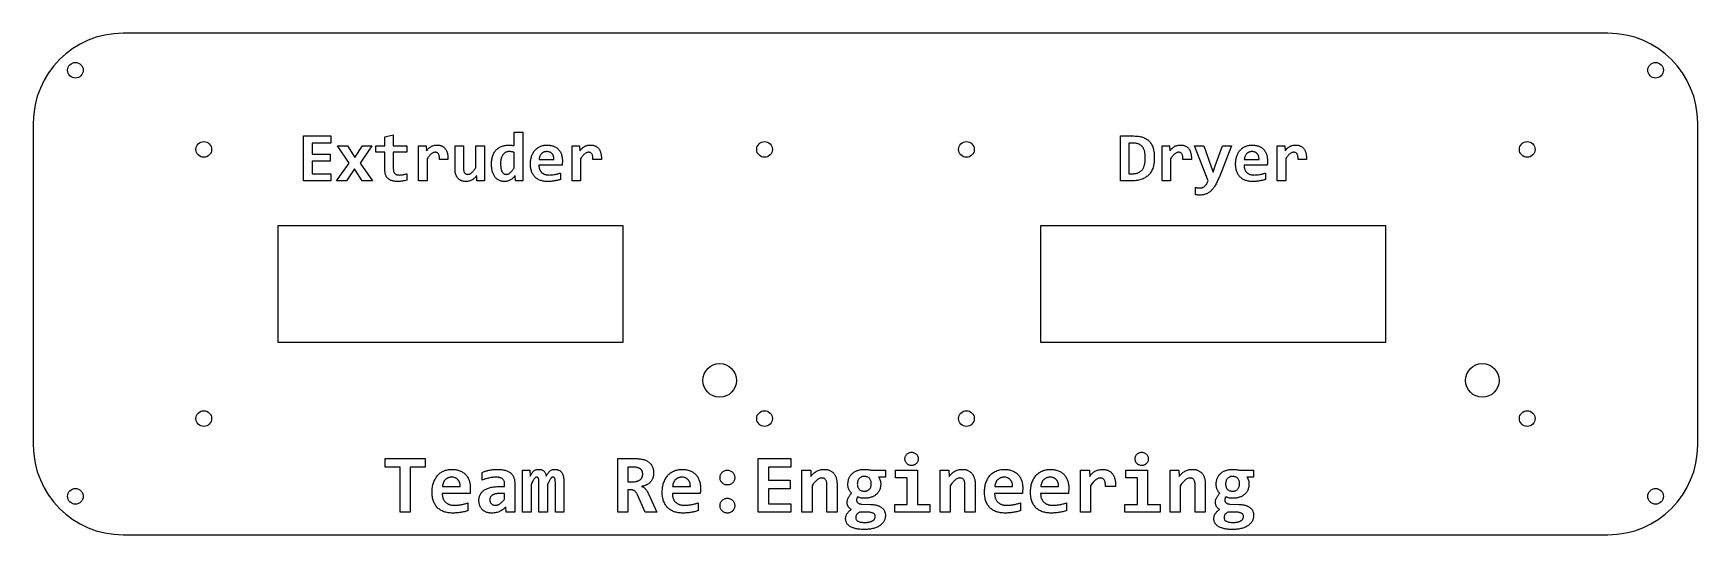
# Model space of a CAD drawing. Header units: millimetres. Extents: x -186 to 186, y -56 to 56.
import ezdxf

# ---------------------------------------------------------------- set-up
doc = ezdxf.new("R2010")
doc.units = ezdxf.units.MM

msp = doc.modelspace()

# ---------------------------------------------------------------- linework, layer by layer
at = {"color": 7, "linetype": 'Continuous', "lineweight": 25}
for p, q in [((165.5, 55.9), (-165.5, 55.9)), ((-185.5, 35.9), (-185.5, -35.9)), ((-78.3, 33.87), (-76.41, 33.87)), ((-78.3, 30.83), (-78.3, 33.87)), ((-76.41, 33.87), (-76.41, 23)), ((185.5, -35.9), (185.5, 35.9)), ((-125.25, 33), (-119.17, 33)), ((-125.25, 23), (-125.25, 33)), ((-123.37, 31.41), (-123.37, 28.94)), ((-119.17, 31.41), (-123.37, 31.41)), ((-119.17, 33), (-119.17, 31.41)), ((-117.72, 30.83), (-115.45, 30.83)), ((-115.07, 26.94), (-117.72, 30.83)), ((-115.45, 30.83), (-113.8, 28.22)), ((-113.8, 28.22), (-112.13, 30.83)), ((-110.04, 30.83), (-112.67, 26.96)), ((-112.13, 30.83), (-110.04, 30.83)), ((-109.17, 30.83), (-107.14, 30.83)), ((-109.17, 29.38), (-109.17, 30.83)), ((-107.14, 32.8), (-105.25, 33.29)), ((-107.14, 30.83), (-107.14, 32.8)), ((-105.25, 33.29), (-105.25, 30.83)), ((-105.25, 30.83), (-102.21, 30.83)), ((-102.21, 30.83), (-102.21, 29.38)), ((-99.6, 30.83), (-97.94, 30.83)), ((-99.6, 23), (-99.6, 30.83)), ((-97.94, 30.83), (-97.87, 29.67)), ((-91.49, 30.83), (-89.6, 30.83)), ((-91.49, 25.59), (-91.49, 30.83)), ((-89.6, 30.83), (-89.6, 25.74)), ((-86.85, 30.83), (-84.96, 30.83)), ((-86.85, 25.88), (-86.85, 30.83)), ((-84.96, 30.83), (-84.96, 23)), ((-65.4, 30.83), (-63.73, 30.83)), ((-65.4, 23), (-65.4, 30.83)), ((-63.73, 30.83), (-63.67, 29.67)), ((56.85, 23), (56.85, 33)), ((56.85, 33), (59.8, 33)), ((58.73, 31.41), (58.73, 24.59)), ((59.68, 31.41), (58.73, 31.41)), ((66.12, 30.83), (67.79, 30.83)), ((66.12, 23), (66.12, 30.83)), ((67.79, 30.83), (67.86, 29.67)), ((73.3, 30.83), (75.38, 30.83)), ((76.41, 23), (73.3, 30.83)), ((75.38, 30.83), (77.01, 26.32)), ((77.96, 26.33), (79.56, 30.83)), ((81.56, 30.83), (78.88, 23.92)), ((79.56, 30.83), (81.56, 30.83)), ((91.78, 30.83), (93.44, 30.83)), ((91.78, 23), (91.78, 30.83)), ((93.44, 30.83), (93.51, 29.67)), ((-123.37, 28.94), (-119.31, 28.94)), ((-123.37, 27.35), (-123.37, 24.59)), ((-119.31, 27.35), (-123.37, 27.35)), ((-119.31, 28.94), (-119.31, 27.35)), ((-117.93, 23), (-115.07, 26.94)), ((-112.67, 26.96), (-109.89, 23)), ((-107.14, 29.38), (-109.17, 29.38)), ((-107.14, 25.57), (-107.14, 29.38)), ((-105.25, 29.38), (-105.25, 25.67)), ((-102.21, 29.38), (-105.25, 29.38)), ((-97.72, 27.93), (-97.72, 23)), ((-93.08, 27.78), (-94.96, 27.78)), ((-78.3, 25.9), (-78.3, 29.33)), ((-67.62, 26.48), (-72.79, 26.48)), ((-72.76, 27.78), (-69.46, 27.78)), ((-63.51, 27.93), (-63.51, 23)), ((-58.88, 27.78), (-60.76, 27.78)), ((68.01, 27.93), (68.01, 23)), ((72.64, 27.78), (70.76, 27.78)), ((77.01, 26.32), (77.5, 24.96)), ((77.5, 24.96), (77.96, 26.33)), ((89.55, 26.48), (84.38, 26.48)), ((84.42, 27.78), (87.72, 27.78)), ((93.66, 27.93), (93.66, 23)), ((98.3, 27.78), (96.41, 27.78)), ((-119.17, 23), (-125.25, 23)), ((-123.37, 24.59), (-119.17, 24.59)), ((-119.17, 24.59), (-119.17, 23)), ((-115.68, 23), (-117.93, 23)), ((-113.88, 25.71), (-115.68, 23)), ((-112.21, 23), (-113.88, 25.71)), ((-109.89, 23), (-112.21, 23)), ((-102.21, 24.59), (-102.21, 23.14)), ((-97.72, 23), (-99.6, 23)), ((-86.6, 23), (-86.64, 24.15)), ((-84.96, 23), (-86.6, 23)), ((-78.04, 23), (-78.09, 24.15)), ((-76.41, 23), (-78.04, 23)), ((-68.01, 24.74), (-68.01, 23.29)), ((-63.51, 23), (-65.4, 23)), ((59.38, 23), (56.85, 23)), ((58.73, 24.59), (59.55, 24.59)), ((68.01, 23), (66.12, 23)), ((89.17, 24.74), (89.17, 23.29)), ((93.66, 23), (91.78, 23)), ((73.59, 19.89), (73.59, 21.55)), ((-54, 13), (-131, 13)), ((-131, 13), (-131, -13)), ((-54, -13), (-54, 13)), ((116, 13), (39, 13)), ((39, 13), (39, -13)), ((116, -13), (116, 13)), ((-131, -13), (-54, -13)), ((39, -13), (116, -13)), ((-107.04, -38.9), (-98.17, -38.9)), ((-107.04, -40.81), (-107.04, -38.9)), ((-98.17, -38.9), (-98.17, -40.81)), ((-55.22, -38.9), (-51.66, -38.9)), ((-55.22, -50.9), (-55.22, -38.9)), ((-23.91, -38.9), (-16.61, -38.9)), ((-23.91, -50.9), (-23.91, -38.9)), ((-16.61, -38.9), (-16.61, -40.81)), ((-103.74, -40.81), (-107.04, -40.81)), ((-103.74, -50.9), (-103.74, -40.81)), ((-101.48, -40.81), (-101.48, -50.9)), ((-98.17, -40.81), (-101.48, -40.81)), ((-85.48, -43.77), (-85.48, -42.03)), ((-78.17, -44.51), (-78.17, -50.9)), ((-76.43, -41.51), (-74.79, -41.51)), ((-76.43, -50.9), (-76.43, -41.51)), ((-74.79, -41.51), (-74.76, -42.88)), ((-72.78, -50.9), (-72.78, -44.48)), ((-69.13, -50.9), (-69.13, -44.48)), ((-67.22, -44.17), (-67.22, -50.9)), ((-52.96, -40.81), (-52.96, -44.12)), ((-51.94, -40.81), (-52.96, -40.81)), ((-52.96, -44.12), (-52.02, -44.12)), ((-21.65, -40.81), (-21.65, -43.77)), ((-16.61, -40.81), (-21.65, -40.81)), ((-21.65, -43.77), (-16.78, -43.77)), ((-16.78, -43.77), (-16.78, -45.68)), ((-14.17, -41.51), (-12.21, -41.51)), ((-14.17, -50.9), (-14.17, -41.51)), ((-12.21, -41.51), (-12.16, -42.89)), ((1.24, -41.51), (4.43, -41.51)), ((4.43, -43.07), (2.92, -43.07)), ((4.43, -41.51), (4.43, -43.07)), ((6.7, -41.51), (11.57, -41.51)), ((6.7, -43.25), (6.7, -41.51)), ((9.3, -43.25), (6.7, -43.25)), ((9.3, -49.16), (9.3, -43.25)), ((11.57, -41.51), (11.57, -49.16)), ((16.61, -41.51), (18.57, -41.51)), ((16.61, -50.9), (16.61, -41.51)), ((18.57, -41.51), (18.62, -42.89)), ((47.91, -41.51), (49.91, -41.51)), ((47.91, -50.9), (47.91, -41.51)), ((49.91, -41.51), (49.99, -42.9)), ((58, -41.51), (62.87, -41.51)), ((58, -43.25), (58, -41.51)), ((60.61, -43.25), (58, -43.25)), ((60.61, -49.16), (60.61, -43.25)), ((62.87, -41.51), (62.87, -49.16)), ((67.91, -41.51), (69.87, -41.51)), ((67.91, -50.9), (67.91, -41.51)), ((69.87, -41.51), (69.93, -42.89)), ((83.33, -41.51), (86.52, -41.51)), ((86.52, -43.07), (85.01, -43.07)), ((86.52, -41.51), (86.52, -43.07)), ((-88.14, -46.73), (-94.35, -46.73)), ((-94.31, -45.16), (-90.35, -45.16)), ((-80.43, -46.73), (-81.74, -46.73)), ((-81.64, -45.16), (-80.43, -45.16)), ((-80.43, -45.16), (-80.43, -44.61)), ((-80.43, -48), (-80.43, -46.73)), ((-74.52, -44.79), (-74.52, -50.9)), ((-70.87, -44.79), (-70.87, -50.9)), ((-52.96, -45.86), (-52.96, -50.9)), ((-52.51, -45.86), (-52.96, -45.86)), ((-49.13, -50.9), (-50.81, -46.98)), ((-48.39, -46.82), (-46.48, -50.9)), ((-36.84, -46.73), (-43.04, -46.73)), ((-43.01, -45.16), (-39.04, -45.16)), ((-21.65, -45.68), (-21.65, -48.99)), ((-16.78, -45.68), (-21.65, -45.68)), ((-11.91, -44.97), (-11.91, -50.9)), ((-8.61, -50.9), (-8.61, -44.79)), ((-6.35, -44.61), (-6.35, -50.9)), ((18.87, -44.97), (18.87, -50.9)), ((22.17, -50.9), (22.17, -44.79)), ((24.43, -44.61), (24.43, -50.9)), ((34.99, -46.73), (28.78, -46.73)), ((28.82, -45.16), (32.78, -45.16)), ((45.25, -46.73), (39.04, -46.73)), ((39.08, -45.16), (43.04, -45.16)), ((50.17, -44.99), (50.17, -50.9)), ((55.74, -45.16), (53.48, -45.16)), ((70.17, -44.97), (70.17, -50.9)), ((73.48, -50.9), (73.48, -44.79)), ((75.74, -44.61), (75.74, -50.9)), ((-101.48, -50.9), (-103.74, -50.9)), ((-88.61, -48.81), (-88.61, -50.55)), ((-80.11, -50.9), (-80.17, -49.66)), ((-78.17, -50.9), (-80.11, -50.9)), ((-74.52, -50.9), (-76.43, -50.9)), ((-70.87, -50.9), (-72.78, -50.9)), ((-67.22, -50.9), (-69.13, -50.9)), ((-52.96, -50.9), (-55.22, -50.9)), ((-46.48, -50.9), (-49.13, -50.9)), ((-37.3, -48.81), (-37.3, -50.55)), ((-16.61, -50.9), (-23.91, -50.9)), ((-21.65, -48.99), (-16.61, -48.99)), ((-16.61, -48.99), (-16.61, -50.9)), ((-11.91, -50.9), (-14.17, -50.9)), ((-6.35, -50.9), (-8.61, -50.9)), ((0.64, -50.88), (-1.32, -50.84)), ((-0.95, -49.06), (1.22, -49.14)), ((6.52, -50.9), (6.52, -49.16)), ((6.52, -49.16), (9.3, -49.16)), ((14.35, -50.9), (6.52, -50.9)), ((11.57, -49.16), (14.35, -49.16)), ((14.35, -49.16), (14.35, -50.9)), ((18.87, -50.9), (16.61, -50.9)), ((24.43, -50.9), (22.17, -50.9)), ((34.52, -48.81), (34.52, -50.55)), ((44.78, -48.81), (44.78, -50.55)), ((50.17, -50.9), (47.91, -50.9)), ((57.83, -50.9), (57.83, -49.16)), ((57.83, -49.16), (60.61, -49.16)), ((65.65, -50.9), (57.83, -50.9)), ((62.87, -49.16), (65.65, -49.16)), ((65.65, -49.16), (65.65, -50.9)), ((70.17, -50.9), (67.91, -50.9)), ((75.74, -50.9), (73.48, -50.9)), ((82.73, -50.88), (80.77, -50.84)), ((81.14, -49.06), (83.31, -49.14)), ((-165.5, -55.9), (165.5, -55.9))]:
    msp.add_line(p, q, dxfattribs=at)
for centre, radius in [((-176.11, 47.66), 1.75), ((176.11, 47.66), 1.75), ((-147.5, 30), 1.75), ((-22.5, 30), 1.75), ((22.5, 30), 1.75), ((147.5, 30), 1.75), ((-32.5, -21.5), 3.75), ((137.5, -21.5), 3.75), ((-147.5, -30), 1.75), ((-22.5, -30), 1.75), ((22.5, -30), 1.75), ((147.5, -30), 1.75), ((-176.11, -47.34), 1.75), ((176.11, -47.34), 1.75)]:
    msp.add_circle(centre, radius, dxfattribs=at)
for centre, start, end in [((-165.5, 35.9), 90, 180), ((165.5, 35.9), 0, 90), ((-165.5, -35.9), 180, 270), ((165.5, -35.9), 270, 0)]:
    msp.add_arc(centre, 20, start, end, dxfattribs=at)
for points, knots in [([(-97.87, 29.67), (-97.8, 29.76), (-97.67, 29.95), (-97.44, 30.21), (-97.19, 30.43), (-96.91, 30.62), (-96.59, 30.78), (-96.25, 30.89), (-95.87, 30.96), (-95.6, 30.97), (-95.47, 30.97)], [0, 0, 0, 0, 0.121853, 0.240635, 0.358368, 0.476412, 0.59741, 0.722998, 0.856592, 1, 1, 1, 1]), ([(-95.47, 30.97), (-95.37, 30.97), (-95.19, 30.96), (-94.92, 30.93), (-94.66, 30.86), (-94.43, 30.77), (-94.21, 30.66), (-94.01, 30.52), (-93.82, 30.36), (-93.66, 30.17), (-93.51, 29.96), (-93.39, 29.72), (-93.28, 29.45), (-93.2, 29.17), (-93.14, 28.85), (-93.1, 28.52), (-93.08, 28.16), (-93.08, 27.91), (-93.08, 27.78)], [0, 0, 0, 0, 0.062792, 0.122069, 0.179178, 0.234468, 0.288349, 0.342059, 0.395304, 0.449999, 0.506196, 0.56476, 0.626877, 0.692725, 0.762819, 0.837096, 0.915874, 1, 1, 1, 1]), ([(-83.37, 26.79), (-83.37, 26.96), (-83.36, 27.3), (-83.3, 27.78), (-83.21, 28.23), (-83.08, 28.64), (-82.91, 29.02), (-82.72, 29.37), (-82.5, 29.68), (-82.25, 29.96), (-81.97, 30.2), (-81.66, 30.41), (-81.33, 30.59), (-80.98, 30.73), (-80.61, 30.84), (-80.22, 30.92), (-79.81, 30.96), (-79.54, 30.97), (-79.4, 30.97)], [0, 0, 0, 0, 0.0795519, 0.1536847, 0.223579, 0.2892788, 0.3522797, 0.4121772, 0.4704026, 0.5274169, 0.5835101, 0.6396959, 0.6963054, 0.7540114, 0.8134111, 0.8737458, 0.9360055, 1, 1, 1, 1]), ([(-79.4, 30.97), (-79.3, 30.97), (-79.11, 30.97), (-78.82, 30.93), (-78.55, 30.9), (-78.38, 30.85), (-78.3, 30.83)], [0, 0, 0, 0, 0.2607835, 0.5248066, 0.7762394, 1, 1, 1, 1]), ([(-74.67, 26.76), (-74.67, 26.91), (-74.67, 27.21), (-74.61, 27.66), (-74.53, 28.08), (-74.42, 28.48), (-74.28, 28.85), (-74.1, 29.2), (-73.91, 29.52), (-73.68, 29.81), (-73.43, 30.08), (-73.15, 30.31), (-72.84, 30.51), (-72.51, 30.67), (-72.16, 30.81), (-71.79, 30.9), (-71.4, 30.96), (-71.13, 30.97), (-70.99, 30.97)], [0, 0, 0, 0, 0.073752, 0.144311, 0.212076, 0.277862, 0.341496, 0.403243, 0.462509, 0.521196, 0.578924, 0.636149, 0.69349, 0.75186, 0.811493, 0.872363, 0.934857, 1, 1, 1, 1]), ([(-70.99, 30.97), (-70.86, 30.97), (-70.6, 30.96), (-70.21, 30.92), (-69.86, 30.83), (-69.52, 30.72), (-69.22, 30.58), (-68.93, 30.42), (-68.68, 30.23), (-68.45, 30.01), (-68.24, 29.77), (-68.06, 29.51), (-67.92, 29.22), (-67.79, 28.92), (-67.69, 28.6), (-67.62, 28.26), (-67.58, 27.91), (-67.57, 27.66), (-67.57, 27.54)], [0, 0, 0, 0, 0.073662, 0.143673, 0.210279, 0.273961, 0.335767, 0.39506, 0.452951, 0.510288, 0.567474, 0.624934, 0.683386, 0.743283, 0.804635, 0.867567, 0.932552, 1, 1, 1, 1]), ([(-63.67, 29.67), (-63.6, 29.76), (-63.47, 29.95), (-63.24, 30.21), (-62.99, 30.43), (-62.7, 30.62), (-62.39, 30.78), (-62.04, 30.89), (-61.67, 30.96), (-61.4, 30.97), (-61.26, 30.97)], [0, 0, 0, 0, 0.121853, 0.240635, 0.358368, 0.476412, 0.59741, 0.722998, 0.856592, 1, 1, 1, 1]), ([(-61.26, 30.97), (-61.17, 30.97), (-60.98, 30.96), (-60.71, 30.93), (-60.46, 30.86), (-60.22, 30.77), (-60, 30.66), (-59.8, 30.52), (-59.62, 30.36), (-59.46, 30.17), (-59.31, 29.96), (-59.18, 29.72), (-59.08, 29.45), (-59, 29.17), (-58.94, 28.85), (-58.89, 28.52), (-58.87, 28.16), (-58.88, 27.91), (-58.88, 27.78)], [0, 0, 0, 0, 0.062792, 0.122069, 0.179178, 0.234468, 0.288349, 0.342059, 0.395304, 0.449999, 0.506196, 0.56476, 0.626877, 0.692725, 0.762819, 0.837096, 0.915874, 1, 1, 1, 1]), ([(62.36, 28), (62.35, 28.14), (62.35, 28.39), (62.33, 28.76), (62.29, 29.11), (62.23, 29.44), (62.16, 29.74), (62.06, 30.02), (61.94, 30.28), (61.79, 30.51), (61.63, 30.72), (61.43, 30.9), (61.21, 31.06), (60.96, 31.19), (60.69, 31.28), (60.38, 31.36), (60.04, 31.4), (59.8, 31.4), (59.68, 31.41)], [0, 0, 0, 0, 0.078472, 0.15298, 0.223291, 0.289568, 0.352149, 0.411815, 0.468004, 0.52237, 0.575558, 0.628181, 0.6819, 0.737067, 0.795453, 0.858368, 0.926034, 1, 1, 1, 1]), ([(59.8, 33), (59.99, 33), (60.35, 32.99), (60.87, 32.93), (61.35, 32.85), (61.8, 32.72), (62.22, 32.56), (62.6, 32.36), (62.94, 32.12), (63.25, 31.83), (63.52, 31.52), (63.75, 31.15), (63.95, 30.75), (64.11, 30.31), (64.23, 29.82), (64.32, 29.3), (64.37, 28.73), (64.38, 28.33), (64.38, 28.13)], [0, 0, 0, 0, 0.0720799, 0.1397855, 0.203748, 0.2639703, 0.3215224, 0.3767689, 0.4309478, 0.4844329, 0.5384616, 0.5940084, 0.6517384, 0.7124838, 0.77696, 0.8461361, 0.9202785, 1, 1, 1, 1]), ([(67.86, 29.67), (67.92, 29.76), (68.05, 29.95), (68.28, 30.21), (68.54, 30.43), (68.82, 30.62), (69.13, 30.78), (69.48, 30.89), (69.86, 30.96), (70.12, 30.97), (70.26, 30.97)], [0, 0, 0, 0, 0.121853, 0.240635, 0.358368, 0.476412, 0.59741, 0.722998, 0.856592, 1, 1, 1, 1]), ([(70.26, 30.97), (70.35, 30.97), (70.54, 30.96), (70.81, 30.93), (71.06, 30.86), (71.3, 30.77), (71.52, 30.66), (71.72, 30.52), (71.9, 30.36), (72.07, 30.17), (72.21, 29.96), (72.34, 29.72), (72.44, 29.45), (72.52, 29.17), (72.59, 28.85), (72.63, 28.52), (72.65, 28.16), (72.65, 27.91), (72.64, 27.78)], [0, 0, 0, 0, 0.062792, 0.122069, 0.179178, 0.234468, 0.288349, 0.342059, 0.395304, 0.449999, 0.506196, 0.56476, 0.626877, 0.692725, 0.762819, 0.837096, 0.915874, 1, 1, 1, 1]), ([(82.5, 26.76), (82.5, 26.91), (82.51, 27.21), (82.56, 27.66), (82.64, 28.08), (82.75, 28.48), (82.9, 28.85), (83.07, 29.2), (83.27, 29.52), (83.5, 29.81), (83.75, 30.08), (84.03, 30.31), (84.33, 30.51), (84.66, 30.67), (85.01, 30.81), (85.38, 30.9), (85.78, 30.96), (86.05, 30.97), (86.18, 30.97)], [0, 0, 0, 0, 0.073752, 0.144311, 0.212076, 0.277862, 0.341496, 0.403243, 0.462509, 0.521196, 0.578924, 0.636149, 0.69349, 0.75186, 0.811493, 0.872363, 0.934857, 1, 1, 1, 1]), ([(86.18, 30.97), (86.32, 30.97), (86.58, 30.96), (86.96, 30.92), (87.32, 30.83), (87.65, 30.72), (87.96, 30.58), (88.24, 30.42), (88.5, 30.23), (88.73, 30.01), (88.93, 29.77), (89.11, 29.51), (89.26, 29.22), (89.38, 28.92), (89.48, 28.6), (89.55, 28.26), (89.59, 27.91), (89.6, 27.66), (89.6, 27.54)], [0, 0, 0, 0, 0.073662, 0.143673, 0.210279, 0.273961, 0.335767, 0.39506, 0.452951, 0.510288, 0.567474, 0.624934, 0.683386, 0.743283, 0.804635, 0.867567, 0.932552, 1, 1, 1, 1]), ([(93.51, 29.67), (93.57, 29.76), (93.7, 29.95), (93.93, 30.21), (94.19, 30.43), (94.47, 30.62), (94.78, 30.78), (95.13, 30.89), (95.51, 30.96), (95.77, 30.97), (95.91, 30.97)], [0, 0, 0, 0, 0.121853, 0.240635, 0.358368, 0.476412, 0.59741, 0.722998, 0.856592, 1, 1, 1, 1]), ([(95.91, 30.97), (96.01, 30.97), (96.19, 30.96), (96.46, 30.93), (96.71, 30.86), (96.95, 30.77), (97.17, 30.66), (97.37, 30.52), (97.56, 30.36), (97.72, 30.17), (97.86, 29.96), (97.99, 29.72), (98.09, 29.45), (98.18, 29.17), (98.24, 28.85), (98.28, 28.52), (98.3, 28.16), (98.3, 27.91), (98.3, 27.78)], [0, 0, 0, 0, 0.062792, 0.122069, 0.179178, 0.234468, 0.288349, 0.342059, 0.395304, 0.449999, 0.506196, 0.56476, 0.626877, 0.692725, 0.762819, 0.837096, 0.915874, 1, 1, 1, 1]), ([(-95.91, 29.38), (-95.98, 29.37), (-96.12, 29.36), (-96.34, 29.3), (-96.55, 29.19), (-96.77, 29.04), (-97, 28.83), (-97.23, 28.58), (-97.47, 28.28), (-97.63, 28.05), (-97.72, 27.93)], [0, 0, 0, 0, 0.08627, 0.177899, 0.277048, 0.386423, 0.510055, 0.65287, 0.815973, 1, 1, 1, 1]), ([(-94.96, 27.78), (-94.96, 27.85), (-94.96, 27.98), (-94.96, 28.17), (-94.98, 28.35), (-95.01, 28.55), (-95.07, 28.77), (-95.18, 29), (-95.32, 29.18), (-95.49, 29.29), (-95.69, 29.37), (-95.84, 29.37), (-95.91, 29.38)], [0, 0, 0, 0, 0.097678, 0.186789, 0.269775, 0.344769, 0.479105, 0.59623, 0.699162, 0.796509, 0.894269, 1, 1, 1, 1]), ([(-80.53, 22.86), (-80.64, 22.86), (-80.85, 22.87), (-81.17, 22.92), (-81.46, 23), (-81.74, 23.12), (-82, 23.28), (-82.23, 23.46), (-82.45, 23.67), (-82.64, 23.92), (-82.81, 24.19), (-82.95, 24.49), (-83.08, 24.81), (-83.19, 25.16), (-83.27, 25.54), (-83.33, 25.94), (-83.36, 26.35), (-83.37, 26.64), (-83.37, 26.79)], [0, 0, 0, 0, 0.0606265, 0.1186344, 0.1747917, 0.2299435, 0.2840568, 0.3383873, 0.3932139, 0.4492915, 0.5076142, 0.5682493, 0.6319254, 0.6990823, 0.7695996, 0.842956, 0.9195354, 1, 1, 1, 1]), ([(-79.45, 29.52), (-79.53, 29.52), (-79.66, 29.52), (-79.87, 29.48), (-80.06, 29.42), (-80.24, 29.34), (-80.41, 29.24), (-80.56, 29.11), (-80.7, 28.97), (-80.83, 28.81), (-80.95, 28.63), (-81.05, 28.43), (-81.14, 28.21), (-81.21, 27.98), (-81.27, 27.72), (-81.31, 27.45), (-81.34, 27.17), (-81.34, 26.98), (-81.34, 26.88)], [0, 0, 0, 0, 0.0585296, 0.114035, 0.1687089, 0.2226889, 0.2765399, 0.3305307, 0.3854902, 0.4421025, 0.5005693, 0.5620245, 0.6264526, 0.6942946, 0.7656473, 0.8398656, 0.9178879, 1, 1, 1, 1]), ([(-81.34, 26.88), (-81.34, 26.77), (-81.34, 26.57), (-81.32, 26.28), (-81.3, 26.02), (-81.26, 25.77), (-81.21, 25.55), (-81.15, 25.35), (-81.09, 25.17), (-81.01, 25.02), (-80.92, 24.88), (-80.82, 24.76), (-80.72, 24.66), (-80.6, 24.58), (-80.47, 24.52), (-80.34, 24.48), (-80.19, 24.45), (-80.09, 24.45), (-80.04, 24.45)], [0, 0, 0, 0, 0.10124, 0.195274, 0.28155, 0.360912, 0.433714, 0.501025, 0.562328, 0.619413, 0.671906, 0.721403, 0.768132, 0.813094, 0.858384, 0.903852, 0.950765, 1, 1, 1, 1]), ([(-78.3, 29.33), (-78.38, 29.36), (-78.55, 29.42), (-78.83, 29.47), (-79.14, 29.51), (-79.35, 29.52), (-79.45, 29.52)], [0, 0, 0, 0, 0.212049, 0.463387, 0.730771, 1, 1, 1, 1]), ([(-70.86, 22.86), (-71.01, 22.86), (-71.29, 22.86), (-71.7, 22.91), (-72.09, 22.99), (-72.46, 23.1), (-72.8, 23.24), (-73.11, 23.41), (-73.4, 23.62), (-73.66, 23.85), (-73.9, 24.11), (-74.1, 24.41), (-74.28, 24.73), (-74.42, 25.08), (-74.53, 25.46), (-74.62, 25.86), (-74.67, 26.3), (-74.67, 26.6), (-74.67, 26.76)], [0, 0, 0, 0, 0.070101, 0.136585, 0.200557, 0.261961, 0.321323, 0.378806, 0.43539, 0.491476, 0.547563, 0.604954, 0.663572, 0.724421, 0.788026, 0.854645, 0.925158, 1, 1, 1, 1]), ([(-72.79, 26.48), (-72.79, 26.39), (-72.79, 26.22), (-72.75, 25.98), (-72.71, 25.75), (-72.64, 25.54), (-72.55, 25.35), (-72.44, 25.17), (-72.32, 25.01), (-72.19, 24.86), (-72.03, 24.73), (-71.86, 24.62), (-71.68, 24.52), (-71.49, 24.44), (-71.28, 24.38), (-71.06, 24.34), (-70.83, 24.31), (-70.67, 24.31), (-70.59, 24.3)], [0, 0, 0, 0, 0.073706, 0.143432, 0.209456, 0.272798, 0.333225, 0.392293, 0.449542, 0.506226, 0.563065, 0.620411, 0.679097, 0.739091, 0.801228, 0.865095, 0.930814, 1, 1, 1, 1]), ([(-71.03, 29.52), (-71.09, 29.52), (-71.2, 29.52), (-71.37, 29.49), (-71.53, 29.46), (-71.68, 29.41), (-71.83, 29.34), (-71.97, 29.27), (-72.09, 29.17), (-72.25, 29.03), (-72.43, 28.82), (-72.59, 28.51), (-72.71, 28.17), (-72.74, 27.91), (-72.76, 27.78)], [0, 0, 0, 0, 0.064899, 0.126984, 0.186505, 0.245137, 0.303557, 0.360895, 0.4186, 0.477496, 0.597363, 0.720855, 0.854156, 1, 1, 1, 1]), ([(-69.46, 27.78), (-69.46, 27.85), (-69.46, 27.99), (-69.48, 28.19), (-69.52, 28.38), (-69.57, 28.55), (-69.64, 28.71), (-69.72, 28.86), (-69.81, 28.99), (-69.91, 29.1), (-70.02, 29.2), (-70.14, 29.29), (-70.28, 29.36), (-70.46, 29.44), (-70.71, 29.51), (-70.92, 29.52), (-71.03, 29.52)], [0, 0, 0, 0, 0.08106, 0.156523, 0.227963, 0.295953, 0.360921, 0.422402, 0.481806, 0.539191, 0.595372, 0.652196, 0.70796, 0.764528, 0.880201, 1, 1, 1, 1]), ([(-67.57, 27.54), (-67.57, 27.47), (-67.57, 27.3), (-67.58, 27.04), (-67.59, 26.76), (-67.61, 26.57), (-67.62, 26.48)], [0, 0, 0, 0, 0.204431, 0.4643541, 0.7414674, 1, 1, 1, 1]), ([(-61.71, 29.38), (-61.78, 29.37), (-61.92, 29.36), (-62.13, 29.3), (-62.35, 29.19), (-62.57, 29.04), (-62.79, 28.83), (-63.03, 28.58), (-63.27, 28.28), (-63.43, 28.05), (-63.51, 27.93)], [0, 0, 0, 0, 0.08627, 0.177899, 0.277048, 0.386423, 0.510055, 0.65287, 0.815973, 1, 1, 1, 1]), ([(-60.76, 27.78), (-60.76, 27.85), (-60.76, 27.98), (-60.76, 28.17), (-60.78, 28.35), (-60.81, 28.55), (-60.86, 28.77), (-60.97, 29), (-61.11, 29.18), (-61.29, 29.29), (-61.49, 29.37), (-61.64, 29.37), (-61.71, 29.38)], [0, 0, 0, 0, 0.097678, 0.186789, 0.269775, 0.344769, 0.479105, 0.59623, 0.699162, 0.796509, 0.894269, 1, 1, 1, 1]), ([(64.38, 28.13), (64.38, 27.94), (64.37, 27.57), (64.32, 27.02), (64.23, 26.51), (64.1, 26.02), (63.94, 25.56), (63.74, 25.13), (63.49, 24.74), (63.21, 24.39), (62.88, 24.07), (62.51, 23.79), (62.1, 23.55), (61.65, 23.35), (61.15, 23.19), (60.6, 23.08), (60.01, 23.01), (59.59, 23), (59.38, 23)], [0, 0, 0, 0, 0.069402, 0.135784, 0.199709, 0.261109, 0.320374, 0.377359, 0.433253, 0.488498, 0.543611, 0.599657, 0.657625, 0.718122, 0.781662, 0.849412, 0.922017, 1, 1, 1, 1]), ([(59.55, 24.59), (59.66, 24.6), (59.88, 24.6), (60.19, 24.64), (60.49, 24.7), (60.76, 24.79), (61.01, 24.91), (61.24, 25.05), (61.46, 25.22), (61.65, 25.41), (61.82, 25.64), (61.96, 25.89), (62.08, 26.17), (62.18, 26.48), (62.26, 26.82), (62.31, 27.19), (62.35, 27.59), (62.35, 27.86), (62.36, 28)], [0, 0, 0, 0, 0.065877, 0.128136, 0.187244, 0.243882, 0.29858, 0.351646, 0.404863, 0.458059, 0.512689, 0.570061, 0.630392, 0.694396, 0.763366, 0.836696, 0.91579, 1, 1, 1, 1]), ([(69.81, 29.38), (69.74, 29.37), (69.6, 29.36), (69.39, 29.3), (69.17, 29.19), (68.95, 29.04), (68.73, 28.83), (68.49, 28.58), (68.25, 28.28), (68.09, 28.05), (68.01, 27.93)], [0, 0, 0, 0, 0.08627, 0.177899, 0.277048, 0.386423, 0.510055, 0.65287, 0.815973, 1, 1, 1, 1]), ([(70.76, 27.78), (70.76, 27.85), (70.76, 27.98), (70.76, 28.17), (70.75, 28.35), (70.71, 28.55), (70.66, 28.77), (70.55, 29), (70.41, 29.18), (70.23, 29.29), (70.03, 29.37), (69.89, 29.37), (69.81, 29.38)], [0, 0, 0, 0, 0.097678, 0.186789, 0.269775, 0.344769, 0.479105, 0.59623, 0.699162, 0.796509, 0.894269, 1, 1, 1, 1]), ([(86.31, 22.86), (86.17, 22.86), (85.89, 22.86), (85.47, 22.91), (85.08, 22.99), (84.72, 23.1), (84.38, 23.24), (84.06, 23.41), (83.77, 23.62), (83.51, 23.85), (83.28, 24.11), (83.07, 24.41), (82.9, 24.73), (82.75, 25.08), (82.64, 25.46), (82.56, 25.86), (82.51, 26.3), (82.5, 26.6), (82.5, 26.76)], [0, 0, 0, 0, 0.070101, 0.136585, 0.200557, 0.261961, 0.321323, 0.378806, 0.43539, 0.491476, 0.547563, 0.604954, 0.663572, 0.724421, 0.788026, 0.854645, 0.925158, 1, 1, 1, 1]), ([(84.38, 26.48), (84.39, 26.39), (84.39, 26.22), (84.42, 25.98), (84.47, 25.75), (84.54, 25.54), (84.63, 25.35), (84.73, 25.17), (84.85, 25.01), (84.99, 24.86), (85.14, 24.73), (85.31, 24.62), (85.49, 24.52), (85.69, 24.44), (85.9, 24.38), (86.12, 24.34), (86.35, 24.31), (86.5, 24.31), (86.59, 24.3)], [0, 0, 0, 0, 0.073706, 0.143432, 0.209456, 0.272798, 0.333225, 0.392293, 0.449542, 0.506226, 0.563065, 0.620411, 0.679097, 0.739091, 0.801228, 0.865095, 0.930814, 1, 1, 1, 1]), ([(86.15, 29.52), (86.09, 29.52), (85.97, 29.52), (85.8, 29.49), (85.64, 29.46), (85.49, 29.41), (85.35, 29.34), (85.21, 29.27), (85.08, 29.17), (84.92, 29.03), (84.74, 28.82), (84.59, 28.51), (84.47, 28.17), (84.43, 27.91), (84.42, 27.78)], [0, 0, 0, 0, 0.064899, 0.126984, 0.186505, 0.245137, 0.303557, 0.360895, 0.4186, 0.477496, 0.597363, 0.720855, 0.854156, 1, 1, 1, 1]), ([(87.72, 27.78), (87.72, 27.85), (87.72, 27.99), (87.7, 28.19), (87.66, 28.38), (87.6, 28.55), (87.54, 28.71), (87.46, 28.86), (87.37, 28.99), (87.26, 29.1), (87.15, 29.2), (87.03, 29.29), (86.9, 29.36), (86.71, 29.44), (86.46, 29.51), (86.25, 29.52), (86.15, 29.52)], [0, 0, 0, 0, 0.0810605, 0.156523, 0.2279629, 0.2959529, 0.3609214, 0.4224023, 0.4818063, 0.5391913, 0.5953716, 0.6521958, 0.7079601, 0.7645276, 0.8802009, 1, 1, 1, 1]), ([(89.6, 27.54), (89.6, 27.47), (89.6, 27.3), (89.59, 27.04), (89.58, 26.76), (89.56, 26.57), (89.55, 26.48)], [0, 0, 0, 0, 0.204431, 0.4643541, 0.7414674, 1, 1, 1, 1]), ([(95.46, 29.38), (95.4, 29.37), (95.25, 29.36), (95.04, 29.3), (94.83, 29.19), (94.6, 29.04), (94.38, 28.83), (94.15, 28.58), (93.9, 28.28), (93.74, 28.05), (93.66, 27.93)], [0, 0, 0, 0, 0.08627, 0.177899, 0.277048, 0.386423, 0.510055, 0.65287, 0.815973, 1, 1, 1, 1]), ([(96.41, 27.78), (96.41, 27.85), (96.42, 27.98), (96.41, 28.17), (96.4, 28.35), (96.36, 28.55), (96.31, 28.77), (96.2, 29), (96.06, 29.18), (95.88, 29.29), (95.68, 29.37), (95.54, 29.37), (95.46, 29.38)], [0, 0, 0, 0, 0.097678, 0.186789, 0.269775, 0.344769, 0.479105, 0.59623, 0.699162, 0.796509, 0.894269, 1, 1, 1, 1]), ([(-104.2, 22.86), (-104.32, 22.86), (-104.56, 22.86), (-104.9, 22.89), (-105.22, 22.94), (-105.51, 23.01), (-105.78, 23.1), (-106.02, 23.21), (-106.24, 23.35), (-106.43, 23.5), (-106.61, 23.68), (-106.75, 23.88), (-106.88, 24.1), (-106.97, 24.35), (-107.05, 24.62), (-107.1, 24.91), (-107.13, 25.23), (-107.14, 25.45), (-107.14, 25.57)], [0, 0, 0, 0, 0.079876, 0.154654, 0.224079, 0.288598, 0.349171, 0.406587, 0.461787, 0.515113, 0.568123, 0.621428, 0.675815, 0.732762, 0.792786, 0.857548, 0.925987, 1, 1, 1, 1]), ([(-105.25, 25.67), (-105.25, 25.56), (-105.24, 25.36), (-105.19, 25.08), (-105.09, 24.84), (-104.98, 24.68), (-104.86, 24.56), (-104.76, 24.5), (-104.66, 24.43), (-104.53, 24.39), (-104.4, 24.35), (-104.24, 24.33), (-104.08, 24.31), (-103.97, 24.3), (-103.91, 24.3)], [0, 0, 0, 0, 0.143806, 0.271462, 0.385875, 0.492783, 0.5457, 0.599445, 0.655898, 0.71529, 0.779215, 0.847803, 0.921043, 1, 1, 1, 1]), ([(-102.21, 23.14), (-102.38, 23.1), (-102.72, 23.02), (-103.22, 22.93), (-103.71, 22.87), (-104.04, 22.86), (-104.2, 22.86)], [0, 0, 0, 0, 0.258847, 0.516286, 0.765649, 1, 1, 1, 1]), ([(-103.91, 24.3), (-103.76, 24.31), (-103.46, 24.32), (-103.02, 24.39), (-102.6, 24.48), (-102.34, 24.56), (-102.21, 24.59)], [0, 0, 0, 0, 0.264198, 0.523022, 0.772113, 1, 1, 1, 1]), ([(-89.1, 22.86), (-89.19, 22.86), (-89.38, 22.86), (-89.65, 22.9), (-89.91, 22.96), (-90.14, 23.04), (-90.36, 23.15), (-90.55, 23.28), (-90.73, 23.43), (-90.89, 23.6), (-91.03, 23.8), (-91.15, 24), (-91.26, 24.23), (-91.34, 24.47), (-91.41, 24.73), (-91.45, 25.01), (-91.48, 25.29), (-91.48, 25.49), (-91.49, 25.59)], [0, 0, 0, 0, 0.0698007, 0.1363612, 0.1989709, 0.259264, 0.3177182, 0.3743803, 0.4309145, 0.4872564, 0.5438253, 0.6024109, 0.6621335, 0.7243106, 0.7889118, 0.856265, 0.9263762, 1, 1, 1, 1]), ([(-89.6, 25.74), (-89.6, 25.64), (-89.59, 25.45), (-89.55, 25.19), (-89.48, 24.96), (-89.38, 24.77), (-89.24, 24.63), (-89.07, 24.52), (-88.87, 24.46), (-88.73, 24.45), (-88.65, 24.45)], [0, 0, 0, 0, 0.164088, 0.308778, 0.437141, 0.552165, 0.65931, 0.764707, 0.8766, 1, 1, 1, 1]), ([(-86.64, 24.15), (-86.72, 24.06), (-86.88, 23.88), (-87.13, 23.62), (-87.4, 23.39), (-87.68, 23.2), (-87.99, 23.05), (-88.33, 22.94), (-88.7, 22.87), (-88.96, 22.86), (-89.1, 22.86)], [0, 0, 0, 0, 0.1288741, 0.2530833, 0.3721617, 0.4898219, 0.608362, 0.7308614, 0.8601999, 1, 1, 1, 1]), ([(-88.65, 24.45), (-88.57, 24.45), (-88.42, 24.46), (-88.19, 24.54), (-87.96, 24.66), (-87.75, 24.84), (-87.53, 25.05), (-87.31, 25.3), (-87.08, 25.58), (-86.93, 25.78), (-86.85, 25.88)], [0, 0, 0, 0, 0.097407, 0.196192, 0.301975, 0.416896, 0.543801, 0.684248, 0.835359, 1, 1, 1, 1]), ([(-78.09, 24.15), (-78.17, 24.06), (-78.33, 23.88), (-78.58, 23.62), (-78.85, 23.39), (-79.14, 23.2), (-79.45, 23.05), (-79.78, 22.94), (-80.14, 22.87), (-80.39, 22.86), (-80.53, 22.86)], [0, 0, 0, 0, 0.129865, 0.255585, 0.37679, 0.496675, 0.615417, 0.736614, 0.863069, 1, 1, 1, 1]), ([(-80.04, 24.45), (-79.97, 24.45), (-79.81, 24.46), (-79.59, 24.54), (-79.37, 24.66), (-79.16, 24.84), (-78.96, 25.05), (-78.74, 25.3), (-78.52, 25.58), (-78.37, 25.79), (-78.3, 25.9)], [0, 0, 0, 0, 0.096856, 0.195193, 0.299925, 0.413594, 0.539538, 0.6801, 0.833019, 1, 1, 1, 1]), ([(-68.01, 23.29), (-68.11, 23.26), (-68.33, 23.19), (-68.67, 23.11), (-69.02, 23.04), (-69.39, 22.97), (-69.76, 22.92), (-70.13, 22.88), (-70.5, 22.86), (-70.74, 22.86), (-70.86, 22.86)], [0, 0, 0, 0, 0.112347, 0.233911, 0.359963, 0.487879, 0.61748, 0.747959, 0.875652, 1, 1, 1, 1]), ([(-70.59, 24.3), (-70.39, 24.31), (-69.98, 24.32), (-69.46, 24.39), (-69.03, 24.46), (-68.69, 24.54), (-68.35, 24.63), (-68.12, 24.7), (-68.01, 24.74)], [0, 0, 0, 0, 0.225924, 0.468073, 0.595837, 0.726477, 0.861281, 1, 1, 1, 1]), ([(78.88, 23.92), (78.81, 23.76), (78.68, 23.44), (78.47, 22.98), (78.26, 22.54), (78.05, 22.14), (77.82, 21.77), (77.59, 21.43), (77.34, 21.12), (77.08, 20.84), (76.81, 20.6), (76.53, 20.39), (76.22, 20.21), (75.91, 20.06), (75.57, 19.95), (75.22, 19.87), (74.85, 19.82), (74.59, 19.81), (74.46, 19.81)], [0, 0, 0, 0, 0.081698, 0.159496, 0.233941, 0.304665, 0.371657, 0.435488, 0.495948, 0.55434, 0.610304, 0.664863, 0.718961, 0.772476, 0.826332, 0.88198, 0.9398, 1, 1, 1, 1]), ([(74.55, 21.41), (74.66, 21.41), (74.86, 21.42), (75.15, 21.52), (75.41, 21.66), (75.66, 21.85), (75.88, 22.09), (76.08, 22.36), (76.26, 22.67), (76.36, 22.89), (76.41, 23)], [0, 0, 0, 0, 0.119172, 0.233392, 0.348537, 0.46666, 0.590045, 0.720367, 0.85756, 1, 1, 1, 1]), ([(89.17, 23.29), (89.06, 23.26), (88.85, 23.19), (88.51, 23.11), (88.15, 23.04), (87.79, 22.97), (87.42, 22.92), (87.05, 22.88), (86.68, 22.86), (86.43, 22.86), (86.31, 22.86)], [0, 0, 0, 0, 0.112347, 0.233911, 0.359963, 0.487879, 0.61748, 0.747959, 0.875652, 1, 1, 1, 1]), ([(86.59, 24.3), (86.78, 24.31), (87.19, 24.32), (87.71, 24.39), (88.14, 24.46), (88.48, 24.54), (88.82, 24.63), (89.05, 24.7), (89.17, 24.74)], [0, 0, 0, 0, 0.225924, 0.468073, 0.595837, 0.726477, 0.861281, 1, 1, 1, 1]), ([(73.59, 21.55), (73.62, 21.54), (73.69, 21.53), (73.8, 21.49), (73.92, 21.47), (74.04, 21.45), (74.17, 21.43), (74.3, 21.42), (74.43, 21.41), (74.51, 21.41), (74.55, 21.41)], [0, 0, 0, 0, 0.102474, 0.219517, 0.344979, 0.475929, 0.61081, 0.74569, 0.877613, 1, 1, 1, 1]), ([(74.46, 19.81), (74.4, 19.81), (74.26, 19.81), (74.04, 19.83), (73.82, 19.86), (73.66, 19.88), (73.59, 19.89)], [0, 0, 0, 0, 0.226299, 0.473761, 0.732403, 1, 1, 1, 1]), ([(-51.66, -38.9), (-51.49, -38.9), (-51.17, -38.91), (-50.7, -38.94), (-50.25, -38.99), (-49.83, -39.06), (-49.43, -39.16), (-49.07, -39.28), (-48.73, -39.44), (-48.42, -39.62), (-48.15, -39.83), (-47.9, -40.07), (-47.7, -40.34), (-47.52, -40.64), (-47.38, -40.98), (-47.29, -41.35), (-47.23, -41.75), (-47.22, -42.03), (-47.22, -42.18)], [0, 0, 0, 0, 0.078402, 0.15306, 0.224215, 0.291975, 0.356738, 0.418162, 0.476547, 0.532755, 0.587453, 0.641051, 0.694803, 0.749613, 0.806397, 0.866154, 0.930595, 1, 1, 1, 1]), ([(8.78, -38.99), (8.79, -38.89), (8.8, -38.69), (8.89, -38.41), (9.02, -38.16), (9.2, -37.94), (9.42, -37.75), (9.68, -37.62), (9.96, -37.53), (10.16, -37.51), (10.27, -37.51)], [0, 0, 0, 0, 0.128577, 0.252675, 0.375042, 0.495938, 0.618304, 0.741218, 0.868996, 1, 1, 1, 1]), ([(10.27, -40.47), (10.16, -40.46), (9.96, -40.45), (9.67, -40.36), (9.42, -40.22), (9.2, -40.04), (9.02, -39.82), (8.89, -39.57), (8.8, -39.29), (8.79, -39.09), (8.78, -38.99)], [0, 0, 0, 0, 0.13144, 0.259307, 0.383187, 0.504485, 0.624874, 0.747648, 0.872159, 1, 1, 1, 1]), ([(10.27, -37.51), (10.37, -37.51), (10.57, -37.52), (10.85, -37.62), (11.11, -37.75), (11.32, -37.94), (11.5, -38.16), (11.64, -38.41), (11.73, -38.69), (11.73, -38.89), (11.74, -38.99)], [0, 0, 0, 0, 0.131581, 0.256572, 0.380027, 0.501141, 0.623305, 0.746211, 0.870857, 1, 1, 1, 1]), ([(11.74, -38.99), (11.73, -39.09), (11.73, -39.29), (11.64, -39.57), (11.5, -39.82), (11.32, -40.04), (11.1, -40.22), (10.85, -40.36), (10.57, -40.45), (10.37, -40.46), (10.27, -40.47)], [0, 0, 0, 0, 0.12841, 0.253475, 0.376795, 0.498463, 0.61848, 0.74291, 0.867976, 1, 1, 1, 1]), ([(60.09, -38.99), (60.09, -38.89), (60.1, -38.69), (60.19, -38.41), (60.32, -38.16), (60.5, -37.94), (60.72, -37.75), (60.98, -37.62), (61.27, -37.53), (61.47, -37.51), (61.57, -37.51)], [0, 0, 0, 0, 0.128577, 0.252675, 0.375042, 0.495938, 0.618304, 0.741218, 0.868996, 1, 1, 1, 1]), ([(61.57, -40.47), (61.47, -40.46), (61.27, -40.45), (60.98, -40.36), (60.73, -40.22), (60.5, -40.04), (60.32, -39.82), (60.19, -39.57), (60.1, -39.29), (60.09, -39.09), (60.09, -38.99)], [0, 0, 0, 0, 0.13144, 0.259307, 0.383187, 0.504485, 0.624874, 0.747648, 0.872159, 1, 1, 1, 1]), ([(61.57, -37.51), (61.67, -37.51), (61.87, -37.52), (62.15, -37.62), (62.41, -37.75), (62.63, -37.94), (62.81, -38.16), (62.94, -38.41), (63.03, -38.69), (63.04, -38.89), (63.04, -38.99)], [0, 0, 0, 0, 0.131581, 0.256572, 0.380027, 0.501141, 0.623305, 0.746211, 0.870857, 1, 1, 1, 1]), ([(63.04, -38.99), (63.04, -39.09), (63.03, -39.29), (62.94, -39.57), (62.81, -39.82), (62.63, -40.04), (62.41, -40.22), (62.16, -40.36), (61.87, -40.45), (61.67, -40.46), (61.57, -40.47)], [0, 0, 0, 0, 0.12841, 0.253475, 0.376795, 0.498463, 0.61848, 0.74291, 0.867976, 1, 1, 1, 1]), ([(-96.61, -46.39), (-96.61, -46.21), (-96.6, -45.84), (-96.54, -45.31), (-96.44, -44.81), (-96.31, -44.33), (-96.13, -43.88), (-95.93, -43.46), (-95.69, -43.07), (-95.41, -42.72), (-95.11, -42.4), (-94.78, -42.13), (-94.41, -41.89), (-94.02, -41.69), (-93.59, -41.53), (-93.15, -41.42), (-92.68, -41.35), (-92.35, -41.34), (-92.19, -41.33)], [0, 0, 0, 0, 0.073752, 0.144311, 0.212076, 0.277862, 0.341496, 0.403243, 0.462509, 0.521196, 0.578924, 0.636149, 0.69349, 0.75186, 0.811493, 0.872363, 0.934857, 1, 1, 1, 1]), ([(-92.23, -43.07), (-92.3, -43.08), (-92.44, -43.08), (-92.64, -43.11), (-92.84, -43.15), (-93.02, -43.21), (-93.19, -43.29), (-93.36, -43.38), (-93.51, -43.49), (-93.7, -43.66), (-93.92, -43.92), (-94.11, -44.28), (-94.25, -44.7), (-94.29, -45), (-94.31, -45.16)], [0, 0, 0, 0, 0.064899, 0.126984, 0.186505, 0.245137, 0.303557, 0.360895, 0.4186, 0.477496, 0.597363, 0.720855, 0.854156, 1, 1, 1, 1]), ([(-90.35, -45.16), (-90.35, -45.07), (-90.35, -44.91), (-90.37, -44.67), (-90.42, -44.44), (-90.48, -44.24), (-90.57, -44.05), (-90.66, -43.87), (-90.77, -43.72), (-90.89, -43.58), (-91.03, -43.46), (-91.17, -43.35), (-91.33, -43.27), (-91.55, -43.17), (-91.86, -43.09), (-92.11, -43.08), (-92.23, -43.07)], [0, 0, 0, 0, 0.08106, 0.156523, 0.227963, 0.295953, 0.360921, 0.422402, 0.481806, 0.539191, 0.595372, 0.652196, 0.70796, 0.764528, 0.880201, 1, 1, 1, 1]), ([(-92.19, -41.33), (-92.03, -41.34), (-91.71, -41.35), (-91.26, -41.4), (-90.83, -41.5), (-90.43, -41.63), (-90.06, -41.8), (-89.72, -42), (-89.41, -42.23), (-89.14, -42.49), (-88.89, -42.77), (-88.68, -43.09), (-88.5, -43.43), (-88.35, -43.79), (-88.23, -44.18), (-88.15, -44.59), (-88.1, -45.01), (-88.09, -45.3), (-88.09, -45.45)], [0, 0, 0, 0, 0.073662, 0.143673, 0.210279, 0.273961, 0.335767, 0.39506, 0.452951, 0.510288, 0.567474, 0.624934, 0.683386, 0.743283, 0.804635, 0.867567, 0.932552, 1, 1, 1, 1]), ([(-85.48, -42.03), (-85.36, -41.98), (-85.13, -41.88), (-84.75, -41.75), (-84.35, -41.63), (-83.93, -41.53), (-83.49, -41.44), (-83.04, -41.38), (-82.58, -41.34), (-82.27, -41.34), (-82.11, -41.33)], [0, 0, 0, 0, 0.10883, 0.222866, 0.343406, 0.469536, 0.600027, 0.731675, 0.864827, 1, 1, 1, 1]), ([(-82.31, -43.07), (-82.45, -43.08), (-82.72, -43.08), (-83.13, -43.12), (-83.53, -43.17), (-84.06, -43.28), (-84.72, -43.46), (-85.23, -43.67), (-85.48, -43.77)], [0, 0, 0, 0, 0.1249317, 0.2502871, 0.3747435, 0.5004717, 0.7501366, 1, 1, 1, 1]), ([(-80.43, -44.61), (-80.44, -44.5), (-80.45, -44.28), (-80.52, -43.98), (-80.65, -43.7), (-80.82, -43.52), (-80.98, -43.39), (-81.12, -43.31), (-81.27, -43.24), (-81.44, -43.18), (-81.63, -43.13), (-81.84, -43.1), (-82.07, -43.07), (-82.23, -43.07), (-82.31, -43.07)], [0, 0, 0, 0, 0.120643, 0.232628, 0.338498, 0.443865, 0.49826, 0.555809, 0.617095, 0.68145, 0.751207, 0.827439, 0.909982, 1, 1, 1, 1]), ([(-82.11, -41.33), (-81.95, -41.34), (-81.63, -41.34), (-81.16, -41.38), (-80.74, -41.44), (-80.34, -41.53), (-79.99, -41.64), (-79.66, -41.77), (-79.37, -41.93), (-79.11, -42.12), (-78.88, -42.33), (-78.69, -42.57), (-78.53, -42.83), (-78.4, -43.12), (-78.3, -43.43), (-78.22, -43.77), (-78.18, -44.13), (-78.18, -44.38), (-78.17, -44.51)], [0, 0, 0, 0, 0.08611, 0.165871, 0.240102, 0.308654, 0.37287, 0.432823, 0.490212, 0.544487, 0.597452, 0.649623, 0.702337, 0.756347, 0.812417, 0.871328, 0.933996, 1, 1, 1, 1]), ([(-74.76, -42.88), (-74.69, -42.75), (-74.57, -42.5), (-74.37, -42.18), (-74.16, -41.91), (-73.94, -41.69), (-73.7, -41.52), (-73.43, -41.41), (-73.15, -41.35), (-72.95, -41.34), (-72.84, -41.33)], [0, 0, 0, 0, 0.1650079, 0.3102169, 0.4393637, 0.5573529, 0.6662803, 0.7711854, 0.8805456, 1, 1, 1, 1]), ([(-73.33, -43.07), (-73.38, -43.08), (-73.47, -43.09), (-73.6, -43.18), (-73.74, -43.3), (-73.88, -43.48), (-74.03, -43.71), (-74.19, -44.01), (-74.36, -44.38), (-74.46, -44.64), (-74.52, -44.79)], [0, 0, 0, 0, 0.057683, 0.126908, 0.212399, 0.315883, 0.442087, 0.59788, 0.784088, 1, 1, 1, 1]), ([(-72.78, -44.48), (-72.78, -44.37), (-72.79, -44.17), (-72.8, -43.88), (-72.82, -43.64), (-72.87, -43.44), (-72.93, -43.27), (-73.03, -43.16), (-73.17, -43.08), (-73.28, -43.08), (-73.33, -43.07)], [0, 0, 0, 0, 0.1960221, 0.3648982, 0.5087784, 0.6291926, 0.729185, 0.8156392, 0.9011629, 1, 1, 1, 1]), ([(-72.84, -41.33), (-72.72, -41.34), (-72.49, -41.35), (-72.16, -41.42), (-71.88, -41.55), (-71.65, -41.73), (-71.46, -41.96), (-71.32, -42.23), (-71.23, -42.54), (-71.21, -42.76), (-71.19, -42.88)], [0, 0, 0, 0, 0.144906, 0.274794, 0.393133, 0.507545, 0.620955, 0.738326, 0.863684, 1, 1, 1, 1]), ([(-71.19, -42.88), (-71.12, -42.75), (-70.99, -42.51), (-70.77, -42.18), (-70.55, -41.91), (-70.32, -41.69), (-70.07, -41.52), (-69.81, -41.41), (-69.51, -41.35), (-69.31, -41.34), (-69.2, -41.33)], [0, 0, 0, 0, 0.165351, 0.310595, 0.439879, 0.557136, 0.665716, 0.771469, 0.881764, 1, 1, 1, 1]), ([(-69.68, -43.07), (-69.72, -43.08), (-69.83, -43.09), (-69.97, -43.17), (-70.11, -43.3), (-70.26, -43.48), (-70.4, -43.71), (-70.55, -44.01), (-70.71, -44.38), (-70.81, -44.64), (-70.87, -44.79)], [0, 0, 0, 0, 0.065798, 0.138851, 0.224592, 0.326442, 0.45028, 0.603069, 0.786762, 1, 1, 1, 1]), ([(-69.13, -44.48), (-69.13, -44.37), (-69.13, -44.17), (-69.15, -43.88), (-69.17, -43.64), (-69.21, -43.44), (-69.28, -43.27), (-69.38, -43.16), (-69.52, -43.08), (-69.62, -43.08), (-69.68, -43.07)], [0, 0, 0, 0, 0.1965097, 0.3658058, 0.510044, 0.6307577, 0.7309988, 0.8165991, 0.9009171, 1, 1, 1, 1]), ([(-69.2, -41.33), (-69.12, -41.34), (-68.96, -41.34), (-68.73, -41.37), (-68.52, -41.43), (-68.32, -41.51), (-68.14, -41.61), (-67.97, -41.73), (-67.83, -41.88), (-67.7, -42.05), (-67.58, -42.24), (-67.49, -42.46), (-67.4, -42.69), (-67.34, -42.94), (-67.28, -43.22), (-67.24, -43.52), (-67.22, -43.84), (-67.22, -44.06), (-67.22, -44.17)], [0, 0, 0, 0, 0.062149, 0.121369, 0.177094, 0.230642, 0.282839, 0.334579, 0.386776, 0.440868, 0.497184, 0.555822, 0.618887, 0.685322, 0.757027, 0.83284, 0.913742, 1, 1, 1, 1]), ([(-52.02, -44.12), (-51.85, -44.11), (-51.52, -44.1), (-51.13, -44.04), (-50.84, -43.96), (-50.64, -43.88), (-50.46, -43.79), (-50.3, -43.69), (-50.15, -43.58), (-50.02, -43.45), (-49.91, -43.31), (-49.82, -43.16), (-49.74, -42.99), (-49.69, -42.81), (-49.66, -42.62), (-49.65, -42.49), (-49.65, -42.42)], [0, 0, 0, 0, 0.1560494, 0.2989942, 0.3661691, 0.4294305, 0.4902275, 0.548656, 0.60536, 0.6604539, 0.7146932, 0.7689958, 0.8242889, 0.8806587, 0.9385735, 1, 1, 1, 1]), ([(-49.65, -42.42), (-49.65, -42.36), (-49.66, -42.22), (-49.68, -42.03), (-49.73, -41.85), (-49.79, -41.69), (-49.87, -41.54), (-49.97, -41.41), (-50.09, -41.29), (-50.23, -41.19), (-50.38, -41.1), (-50.55, -41.02), (-50.74, -40.96), (-50.94, -40.91), (-51.17, -40.86), (-51.41, -40.84), (-51.67, -40.82), (-51.85, -40.81), (-51.94, -40.81)], [0, 0, 0, 0, 0.064513, 0.12533, 0.182318, 0.236821, 0.288065, 0.340145, 0.391725, 0.443805, 0.498938, 0.55664, 0.618605, 0.685053, 0.755759, 0.831823, 0.913467, 1, 1, 1, 1]), ([(-47.22, -42.18), (-47.22, -42.29), (-47.23, -42.49), (-47.26, -42.79), (-47.33, -43.08), (-47.42, -43.34), (-47.53, -43.59), (-47.66, -43.82), (-47.82, -44.03), (-48, -44.22), (-48.19, -44.39), (-48.4, -44.55), (-48.62, -44.69), (-48.86, -44.82), (-49.11, -44.92), (-49.38, -45.01), (-49.65, -45.08), (-49.83, -45.11), (-49.92, -45.13)], [0, 0, 0, 0, 0.072209, 0.140584, 0.206397, 0.269575, 0.330557, 0.39052, 0.449593, 0.508948, 0.567888, 0.626839, 0.687232, 0.748177, 0.809792, 0.872188, 0.935303, 1, 1, 1, 1]), ([(-45.3, -46.39), (-45.3, -46.21), (-45.29, -45.84), (-45.23, -45.31), (-45.14, -44.81), (-45, -44.33), (-44.83, -43.88), (-44.62, -43.46), (-44.38, -43.07), (-44.11, -42.72), (-43.81, -42.4), (-43.47, -42.13), (-43.11, -41.89), (-42.71, -41.69), (-42.29, -41.53), (-41.84, -41.42), (-41.37, -41.35), (-41.05, -41.34), (-40.89, -41.33)], [0, 0, 0, 0, 0.073752, 0.144311, 0.212076, 0.277862, 0.341496, 0.403243, 0.462509, 0.521196, 0.578924, 0.636149, 0.69349, 0.75186, 0.811493, 0.872363, 0.934857, 1, 1, 1, 1]), ([(-40.93, -43.07), (-41, -43.08), (-41.14, -43.08), (-41.34, -43.11), (-41.53, -43.15), (-41.72, -43.21), (-41.89, -43.29), (-42.05, -43.38), (-42.21, -43.49), (-42.4, -43.66), (-42.61, -43.92), (-42.8, -44.28), (-42.94, -44.7), (-42.98, -45), (-43.01, -45.16)], [0, 0, 0, 0, 0.064899, 0.126984, 0.186505, 0.245137, 0.303557, 0.360895, 0.4186, 0.477496, 0.597363, 0.720855, 0.854156, 1, 1, 1, 1]), ([(-39.04, -45.16), (-39.04, -45.07), (-39.04, -44.91), (-39.07, -44.67), (-39.11, -44.44), (-39.18, -44.24), (-39.26, -44.05), (-39.36, -43.87), (-39.47, -43.72), (-39.59, -43.58), (-39.72, -43.46), (-39.87, -43.35), (-40.03, -43.27), (-40.25, -43.17), (-40.55, -43.09), (-40.8, -43.08), (-40.93, -43.07)], [0, 0, 0, 0, 0.0810605, 0.156523, 0.2279629, 0.2959529, 0.3609214, 0.4224023, 0.4818063, 0.5391913, 0.5953716, 0.6521958, 0.7079601, 0.7645276, 0.8802009, 1, 1, 1, 1]), ([(-40.89, -41.33), (-40.72, -41.34), (-40.41, -41.35), (-39.95, -41.4), (-39.52, -41.5), (-39.12, -41.63), (-38.75, -41.8), (-38.41, -42), (-38.11, -42.23), (-37.83, -42.49), (-37.59, -42.77), (-37.37, -43.09), (-37.19, -43.43), (-37.04, -43.79), (-36.93, -44.18), (-36.84, -44.59), (-36.79, -45.01), (-36.79, -45.3), (-36.78, -45.45)], [0, 0, 0, 0, 0.073662, 0.143673, 0.210279, 0.273961, 0.335767, 0.39506, 0.452951, 0.510288, 0.567474, 0.624934, 0.683386, 0.743283, 0.804635, 0.867567, 0.932552, 1, 1, 1, 1]), ([(-32.43, -43.16), (-32.43, -43.05), (-32.42, -42.83), (-32.32, -42.52), (-32.16, -42.23), (-31.96, -41.98), (-31.71, -41.78), (-31.43, -41.63), (-31.12, -41.53), (-30.89, -41.51), (-30.78, -41.51)], [0, 0, 0, 0, 0.128464, 0.2534312, 0.378631, 0.4992564, 0.6213567, 0.7442146, 0.8704931, 1, 1, 1, 1]), ([(-30.78, -44.81), (-30.89, -44.81), (-31.12, -44.79), (-31.43, -44.7), (-31.71, -44.54), (-31.96, -44.34), (-32.16, -44.1), (-32.32, -43.82), (-32.42, -43.5), (-32.43, -43.27), (-32.43, -43.16)], [0, 0, 0, 0, 0.129341, 0.255149, 0.37785, 0.499132, 0.619603, 0.742807, 0.869617, 1, 1, 1, 1]), ([(-30.78, -41.51), (-30.67, -41.51), (-30.45, -41.53), (-30.13, -41.63), (-29.85, -41.78), (-29.6, -41.99), (-29.4, -42.23), (-29.25, -42.52), (-29.15, -42.83), (-29.14, -43.05), (-29.13, -43.16)], [0, 0, 0, 0, 0.130487, 0.256705, 0.380424, 0.501659, 0.622226, 0.74638, 0.871598, 1, 1, 1, 1]), ([(-29.13, -43.16), (-29.14, -43.27), (-29.15, -43.5), (-29.25, -43.81), (-29.4, -44.1), (-29.6, -44.34), (-29.85, -44.54), (-30.13, -44.7), (-30.45, -44.79), (-30.67, -44.81), (-30.78, -44.81)], [0, 0, 0, 0, 0.130323, 0.257381, 0.37953, 0.499945, 0.620361, 0.743926, 0.869677, 1, 1, 1, 1]), ([(-12.16, -42.89), (-12.06, -42.78), (-11.88, -42.56), (-11.58, -42.25), (-11.25, -41.98), (-10.91, -41.75), (-10.53, -41.57), (-10.13, -41.43), (-9.68, -41.35), (-9.37, -41.34), (-9.2, -41.33)], [0, 0, 0, 0, 0.128056, 0.251902, 0.372331, 0.490953, 0.60985, 0.731001, 0.859048, 1, 1, 1, 1]), ([(-9.74, -43.25), (-9.84, -43.25), (-10.02, -43.27), (-10.3, -43.36), (-10.57, -43.51), (-10.84, -43.71), (-11.09, -43.97), (-11.37, -44.26), (-11.64, -44.6), (-11.82, -44.84), (-11.91, -44.97)], [0, 0, 0, 0, 0.098183, 0.1974173, 0.3043052, 0.4191938, 0.5458826, 0.6840533, 0.8356401, 1, 1, 1, 1]), ([(-8.61, -44.79), (-8.61, -44.67), (-8.62, -44.44), (-8.67, -44.12), (-8.76, -43.86), (-8.88, -43.63), (-9.05, -43.46), (-9.25, -43.33), (-9.48, -43.26), (-9.65, -43.25), (-9.74, -43.25)], [0, 0, 0, 0, 0.166292, 0.311827, 0.440939, 0.554458, 0.66132, 0.767333, 0.877123, 1, 1, 1, 1]), ([(-9.2, -41.33), (-9.09, -41.34), (-8.86, -41.34), (-8.54, -41.39), (-8.23, -41.46), (-7.96, -41.57), (-7.7, -41.69), (-7.46, -41.85), (-7.25, -42.03), (-7.06, -42.23), (-6.89, -42.46), (-6.74, -42.71), (-6.62, -42.98), (-6.52, -43.27), (-6.44, -43.58), (-6.39, -43.91), (-6.35, -44.26), (-6.35, -44.49), (-6.35, -44.61)], [0, 0, 0, 0, 0.070518, 0.136693, 0.199581, 0.259503, 0.317358, 0.374156, 0.429629, 0.486106, 0.543138, 0.600917, 0.661285, 0.723611, 0.788367, 0.855974, 0.9262, 1, 1, 1, 1]), ([(-3.91, -44.62), (-3.91, -44.49), (-3.91, -44.24), (-3.85, -43.88), (-3.77, -43.54), (-3.64, -43.22), (-3.49, -42.92), (-3.31, -42.65), (-3.11, -42.4), (-2.87, -42.18), (-2.62, -41.98), (-2.33, -41.81), (-2.03, -41.67), (-1.7, -41.55), (-1.36, -41.45), (-0.99, -41.38), (-0.62, -41.34), (-0.36, -41.34), (-0.23, -41.33)], [0, 0, 0, 0, 0.068438, 0.134125, 0.19655, 0.257773, 0.317622, 0.375733, 0.433326, 0.490671, 0.548798, 0.607766, 0.668492, 0.730915, 0.795254, 0.861348, 0.929629, 1, 1, 1, 1]), ([(-0.27, -42.9), (-0.33, -42.9), (-0.46, -42.9), (-0.64, -42.93), (-0.8, -42.97), (-1, -43.05), (-1.23, -43.19), (-1.45, -43.4), (-1.62, -43.66), (-1.74, -43.95), (-1.81, -44.27), (-1.82, -44.49), (-1.83, -44.6)], [0, 0, 0, 0, 0.0733714, 0.1432755, 0.2093156, 0.272322, 0.3930094, 0.5092864, 0.6248825, 0.747405, 0.8718943, 1, 1, 1, 1]), ([(1.3, -44.54), (1.3, -44.42), (1.29, -44.19), (1.21, -43.86), (1.08, -43.57), (0.9, -43.33), (0.67, -43.13), (0.39, -43), (0.07, -42.91), (-0.15, -42.9), (-0.27, -42.9)], [0, 0, 0, 0, 0.142571, 0.271323, 0.391959, 0.507609, 0.622769, 0.739579, 0.86373, 1, 1, 1, 1]), ([(-0.23, -41.33), (-0.1, -41.34), (0.17, -41.34), (0.55, -41.37), (0.91, -41.42), (1.13, -41.48), (1.24, -41.51)], [0, 0, 0, 0, 0.269071, 0.527848, 0.773674, 1, 1, 1, 1]), ([(2.92, -43.07), (3, -43.19), (3.15, -43.41), (3.29, -43.79), (3.37, -44.17), (3.39, -44.43), (3.39, -44.56)], [0, 0, 0, 0, 0.2603213, 0.5106438, 0.7541589, 1, 1, 1, 1]), ([(18.62, -42.89), (18.72, -42.78), (18.91, -42.56), (19.21, -42.25), (19.53, -41.98), (19.88, -41.75), (20.25, -41.57), (20.66, -41.43), (21.1, -41.35), (21.42, -41.34), (21.58, -41.33)], [0, 0, 0, 0, 0.128056, 0.251902, 0.372331, 0.490953, 0.60985, 0.731001, 0.859048, 1, 1, 1, 1]), ([(21.04, -43.25), (20.95, -43.25), (20.76, -43.27), (20.48, -43.36), (20.21, -43.51), (19.95, -43.71), (19.69, -43.97), (19.42, -44.26), (19.15, -44.6), (18.96, -44.84), (18.87, -44.97)], [0, 0, 0, 0, 0.098183, 0.197417, 0.304305, 0.419194, 0.545883, 0.684053, 0.83564, 1, 1, 1, 1]), ([(22.17, -44.79), (22.17, -44.67), (22.16, -44.44), (22.11, -44.12), (22.03, -43.86), (21.9, -43.63), (21.74, -43.46), (21.54, -43.33), (21.3, -43.26), (21.13, -43.25), (21.04, -43.25)], [0, 0, 0, 0, 0.166292, 0.311827, 0.440939, 0.554458, 0.66132, 0.767333, 0.877123, 1, 1, 1, 1]), ([(21.58, -41.33), (21.69, -41.34), (21.92, -41.34), (22.25, -41.39), (22.55, -41.46), (22.83, -41.57), (23.09, -41.69), (23.32, -41.85), (23.53, -42.03), (23.72, -42.23), (23.89, -42.46), (24.04, -42.71), (24.16, -42.98), (24.26, -43.27), (24.34, -43.58), (24.4, -43.91), (24.43, -44.26), (24.43, -44.49), (24.43, -44.61)], [0, 0, 0, 0, 0.070518, 0.136693, 0.199581, 0.259503, 0.317358, 0.374156, 0.429629, 0.486106, 0.543138, 0.600917, 0.661285, 0.723611, 0.788367, 0.855974, 0.9262, 1, 1, 1, 1]), ([(26.52, -46.39), (26.52, -46.21), (26.53, -45.84), (26.59, -45.31), (26.69, -44.81), (26.82, -44.33), (27, -43.88), (27.21, -43.46), (27.44, -43.07), (27.72, -42.72), (28.02, -42.4), (28.36, -42.13), (28.72, -41.89), (29.11, -41.69), (29.54, -41.53), (29.98, -41.42), (30.45, -41.35), (30.78, -41.34), (30.94, -41.33)], [0, 0, 0, 0, 0.073752, 0.144311, 0.212076, 0.277862, 0.341496, 0.403243, 0.462509, 0.521196, 0.578924, 0.636149, 0.69349, 0.75186, 0.811493, 0.872363, 0.934857, 1, 1, 1, 1]), ([(30.9, -43.07), (30.83, -43.08), (30.69, -43.08), (30.49, -43.11), (30.29, -43.15), (30.11, -43.21), (29.94, -43.29), (29.77, -43.38), (29.62, -43.49), (29.43, -43.66), (29.21, -43.92), (29.02, -44.28), (28.88, -44.7), (28.84, -45), (28.82, -45.16)], [0, 0, 0, 0, 0.064899, 0.126984, 0.186505, 0.245137, 0.303557, 0.360895, 0.4186, 0.477496, 0.597363, 0.720855, 0.854156, 1, 1, 1, 1]), ([(32.78, -45.16), (32.78, -45.07), (32.78, -44.91), (32.76, -44.67), (32.71, -44.44), (32.65, -44.24), (32.56, -44.05), (32.47, -43.87), (32.36, -43.72), (32.24, -43.58), (32.1, -43.46), (31.96, -43.35), (31.8, -43.27), (31.58, -43.17), (31.27, -43.09), (31.02, -43.08), (30.9, -43.07)], [0, 0, 0, 0, 0.08106, 0.156523, 0.227963, 0.295953, 0.360921, 0.422402, 0.481806, 0.539191, 0.595372, 0.652196, 0.70796, 0.764528, 0.880201, 1, 1, 1, 1]), ([(30.94, -41.33), (31.1, -41.34), (31.42, -41.35), (31.87, -41.4), (32.3, -41.5), (32.7, -41.63), (33.07, -41.8), (33.41, -42), (33.72, -42.23), (33.99, -42.49), (34.24, -42.77), (34.45, -43.09), (34.63, -43.43), (34.78, -43.79), (34.9, -44.18), (34.98, -44.59), (35.04, -45.01), (35.04, -45.3), (35.04, -45.45)], [0, 0, 0, 0, 0.073662, 0.143673, 0.210279, 0.273961, 0.335767, 0.39506, 0.452951, 0.510288, 0.567474, 0.624934, 0.683386, 0.743283, 0.804635, 0.867567, 0.932552, 1, 1, 1, 1]), ([(36.78, -46.39), (36.79, -46.21), (36.79, -45.84), (36.85, -45.31), (36.95, -44.81), (37.09, -44.33), (37.26, -43.88), (37.47, -43.46), (37.7, -43.07), (37.98, -42.72), (38.28, -42.4), (38.62, -42.13), (38.98, -41.89), (39.38, -41.69), (39.8, -41.53), (40.24, -41.42), (40.72, -41.35), (41.04, -41.34), (41.2, -41.33)], [0, 0, 0, 0, 0.073752, 0.144311, 0.212076, 0.277862, 0.341496, 0.403243, 0.462509, 0.521196, 0.578924, 0.636149, 0.69349, 0.75186, 0.811493, 0.872363, 0.934857, 1, 1, 1, 1]), ([(41.16, -43.07), (41.09, -43.08), (40.95, -43.08), (40.75, -43.11), (40.55, -43.15), (40.37, -43.21), (40.2, -43.29), (40.03, -43.38), (39.88, -43.49), (39.69, -43.66), (39.47, -43.92), (39.29, -44.28), (39.14, -44.7), (39.1, -45), (39.08, -45.16)], [0, 0, 0, 0, 0.064899, 0.126984, 0.186505, 0.245137, 0.303557, 0.360895, 0.4186, 0.477496, 0.597363, 0.720855, 0.854156, 1, 1, 1, 1]), ([(43.04, -45.16), (43.04, -45.07), (43.04, -44.91), (43.02, -44.67), (42.97, -44.44), (42.91, -44.24), (42.83, -44.05), (42.73, -43.87), (42.62, -43.72), (42.5, -43.58), (42.36, -43.46), (42.22, -43.35), (42.06, -43.27), (41.84, -43.17), (41.54, -43.09), (41.29, -43.08), (41.16, -43.07)], [0, 0, 0, 0, 0.0810605, 0.156523, 0.2279629, 0.2959529, 0.3609214, 0.4224023, 0.4818063, 0.5391913, 0.5953716, 0.6521958, 0.7079601, 0.7645276, 0.8802009, 1, 1, 1, 1]), ([(41.2, -41.33), (41.36, -41.34), (41.68, -41.35), (42.14, -41.4), (42.56, -41.5), (42.96, -41.63), (43.33, -41.8), (43.67, -42), (43.98, -42.23), (44.25, -42.49), (44.5, -42.77), (44.71, -43.09), (44.89, -43.43), (45.04, -43.79), (45.16, -44.18), (45.24, -44.59), (45.3, -45.01), (45.3, -45.3), (45.3, -45.45)], [0, 0, 0, 0, 0.073662, 0.143673, 0.210279, 0.273961, 0.335767, 0.39506, 0.452951, 0.510288, 0.567474, 0.624934, 0.683386, 0.743283, 0.804635, 0.867567, 0.932552, 1, 1, 1, 1]), ([(49.99, -42.9), (50.07, -42.78), (50.23, -42.56), (50.5, -42.25), (50.81, -41.98), (51.15, -41.76), (51.52, -41.57), (51.94, -41.44), (52.39, -41.35), (52.71, -41.34), (52.87, -41.33)], [0, 0, 0, 0, 0.121853, 0.240635, 0.358368, 0.476412, 0.59741, 0.722998, 0.856592, 1, 1, 1, 1]), ([(52.34, -43.25), (52.26, -43.25), (52.09, -43.26), (51.83, -43.34), (51.57, -43.48), (51.31, -43.65), (51.04, -43.9), (50.76, -44.2), (50.46, -44.57), (50.27, -44.84), (50.17, -44.99)], [0, 0, 0, 0, 0.08627, 0.177899, 0.277048, 0.386423, 0.510055, 0.65287, 0.815973, 1, 1, 1, 1]), ([(53.48, -45.16), (53.48, -45.08), (53.48, -44.92), (53.48, -44.69), (53.46, -44.49), (53.42, -44.24), (53.36, -43.97), (53.22, -43.7), (53.06, -43.49), (52.84, -43.35), (52.6, -43.26), (52.43, -43.25), (52.34, -43.25)], [0, 0, 0, 0, 0.097678, 0.186789, 0.269775, 0.344769, 0.479105, 0.59623, 0.699162, 0.796509, 0.894269, 1, 1, 1, 1]), ([(52.87, -41.33), (52.99, -41.34), (53.21, -41.35), (53.54, -41.39), (53.84, -41.47), (54.12, -41.57), (54.39, -41.71), (54.63, -41.88), (54.85, -42.07), (55.04, -42.3), (55.22, -42.55), (55.37, -42.84), (55.49, -43.15), (55.59, -43.5), (55.67, -43.88), (55.72, -44.28), (55.74, -44.71), (55.74, -45.01), (55.74, -45.16)], [0, 0, 0, 0, 0.062792, 0.122069, 0.179178, 0.234468, 0.288349, 0.342059, 0.395304, 0.449999, 0.506196, 0.56476, 0.626877, 0.692725, 0.762819, 0.837096, 0.915874, 1, 1, 1, 1]), ([(69.93, -42.89), (70.02, -42.78), (70.21, -42.56), (70.51, -42.25), (70.83, -41.98), (71.18, -41.75), (71.56, -41.57), (71.96, -41.43), (72.41, -41.35), (72.72, -41.34), (72.88, -41.33)], [0, 0, 0, 0, 0.128056, 0.251902, 0.372331, 0.490953, 0.60985, 0.731001, 0.859048, 1, 1, 1, 1]), ([(72.35, -43.25), (72.25, -43.25), (72.06, -43.27), (71.78, -43.36), (71.51, -43.51), (71.25, -43.71), (70.99, -43.97), (70.72, -44.26), (70.45, -44.6), (70.27, -44.84), (70.17, -44.97)], [0, 0, 0, 0, 0.098183, 0.1974173, 0.3043052, 0.4191938, 0.5458826, 0.6840533, 0.8356401, 1, 1, 1, 1]), ([(73.48, -44.79), (73.47, -44.67), (73.47, -44.44), (73.42, -44.12), (73.33, -43.86), (73.21, -43.63), (73.04, -43.46), (72.84, -43.33), (72.6, -43.26), (72.43, -43.25), (72.35, -43.25)], [0, 0, 0, 0, 0.166292, 0.311827, 0.440939, 0.554458, 0.66132, 0.767333, 0.877123, 1, 1, 1, 1]), ([(72.88, -41.33), (73, -41.34), (73.22, -41.34), (73.55, -41.39), (73.85, -41.46), (74.13, -41.57), (74.39, -41.69), (74.62, -41.85), (74.84, -42.03), (75.03, -42.23), (75.19, -42.46), (75.34, -42.71), (75.46, -42.98), (75.57, -43.27), (75.64, -43.58), (75.7, -43.91), (75.73, -44.26), (75.74, -44.49), (75.74, -44.61)], [0, 0, 0, 0, 0.0705183, 0.1366934, 0.1995811, 0.2595027, 0.317358, 0.3741561, 0.4296287, 0.4861058, 0.5431381, 0.6009174, 0.6612849, 0.7236112, 0.7883674, 0.8559741, 0.9261996, 1, 1, 1, 1]), ([(78.17, -44.62), (78.18, -44.49), (78.18, -44.24), (78.24, -43.88), (78.32, -43.54), (78.45, -43.22), (78.6, -42.92), (78.78, -42.65), (78.98, -42.4), (79.22, -42.18), (79.47, -41.98), (79.75, -41.81), (80.06, -41.67), (80.39, -41.55), (80.73, -41.45), (81.09, -41.38), (81.47, -41.34), (81.73, -41.34), (81.86, -41.33)], [0, 0, 0, 0, 0.068438, 0.134125, 0.19655, 0.257773, 0.317622, 0.375733, 0.433326, 0.490671, 0.548798, 0.607766, 0.668492, 0.730915, 0.795254, 0.861348, 0.929629, 1, 1, 1, 1]), ([(81.82, -42.9), (81.75, -42.9), (81.63, -42.9), (81.45, -42.93), (81.28, -42.97), (81.08, -43.05), (80.86, -43.19), (80.64, -43.4), (80.47, -43.66), (80.35, -43.95), (80.28, -44.27), (80.27, -44.49), (80.26, -44.6)], [0, 0, 0, 0, 0.073371, 0.143275, 0.209316, 0.272322, 0.393009, 0.509286, 0.624882, 0.747405, 0.871894, 1, 1, 1, 1]), ([(83.39, -44.54), (83.39, -44.42), (83.38, -44.19), (83.3, -43.86), (83.17, -43.57), (82.98, -43.33), (82.75, -43.13), (82.48, -43), (82.16, -42.91), (81.94, -42.9), (81.82, -42.9)], [0, 0, 0, 0, 0.142571, 0.271323, 0.391959, 0.507609, 0.622769, 0.739579, 0.86373, 1, 1, 1, 1]), ([(81.86, -41.33), (81.99, -41.34), (82.25, -41.34), (82.64, -41.37), (82.99, -41.42), (83.22, -41.48), (83.33, -41.51)], [0, 0, 0, 0, 0.269071, 0.527848, 0.773674, 1, 1, 1, 1]), ([(85.01, -43.07), (85.09, -43.19), (85.24, -43.41), (85.38, -43.79), (85.46, -44.17), (85.47, -44.43), (85.48, -44.56)], [0, 0, 0, 0, 0.260321, 0.510644, 0.754159, 1, 1, 1, 1]), ([(-92.03, -51.07), (-92.21, -51.07), (-92.55, -51.06), (-93.04, -51), (-93.51, -50.92), (-93.95, -50.78), (-94.36, -50.61), (-94.74, -50.4), (-95.08, -50.16), (-95.4, -49.88), (-95.68, -49.57), (-95.92, -49.21), (-96.13, -48.83), (-96.31, -48.41), (-96.44, -47.95), (-96.54, -47.46), (-96.6, -46.94), (-96.61, -46.58), (-96.61, -46.39)], [0, 0, 0, 0, 0.070101, 0.136585, 0.200557, 0.261961, 0.321323, 0.378806, 0.43539, 0.491476, 0.547563, 0.604954, 0.663572, 0.724421, 0.788026, 0.854645, 0.925158, 1, 1, 1, 1]), ([(-94.35, -46.73), (-94.35, -46.83), (-94.34, -47.03), (-94.3, -47.32), (-94.25, -47.6), (-94.16, -47.85), (-94.06, -48.08), (-93.93, -48.3), (-93.79, -48.49), (-93.62, -48.67), (-93.44, -48.82), (-93.24, -48.96), (-93.02, -49.07), (-92.78, -49.17), (-92.53, -49.25), (-92.27, -49.29), (-91.99, -49.33), (-91.8, -49.33), (-91.71, -49.33)], [0, 0, 0, 0, 0.0737057, 0.1434323, 0.209456, 0.2727978, 0.3332251, 0.3922934, 0.4495418, 0.5062259, 0.5630645, 0.6204113, 0.6790966, 0.7390906, 0.801228, 0.8650949, 0.9308144, 1, 1, 1, 1]), ([(-88.09, -45.45), (-88.09, -45.54), (-88.09, -45.74), (-88.1, -46.05), (-88.11, -46.39), (-88.13, -46.62), (-88.14, -46.73)], [0, 0, 0, 0, 0.204431, 0.464354, 0.741467, 1, 1, 1, 1]), ([(-86.17, -48.2), (-86.17, -48.09), (-86.17, -47.88), (-86.11, -47.57), (-86.03, -47.27), (-85.9, -46.98), (-85.74, -46.71), (-85.55, -46.46), (-85.32, -46.23), (-85.05, -46.01), (-84.75, -45.82), (-84.41, -45.65), (-84.04, -45.51), (-83.63, -45.38), (-83.18, -45.28), (-82.7, -45.21), (-82.18, -45.17), (-81.83, -45.16), (-81.64, -45.16)], [0, 0, 0, 0, 0.0528959, 0.104278, 0.1545864, 0.2053005, 0.2562376, 0.3081805, 0.3609178, 0.416522, 0.4747797, 0.5365256, 0.6014866, 0.6711385, 0.7453415, 0.824762, 0.9094091, 1, 1, 1, 1]), ([(-83.29, -51.07), (-83.41, -51.07), (-83.63, -51.07), (-83.95, -51.03), (-84.26, -50.96), (-84.54, -50.87), (-84.79, -50.75), (-85.03, -50.62), (-85.25, -50.46), (-85.44, -50.28), (-85.61, -50.08), (-85.76, -49.87), (-85.89, -49.63), (-86, -49.37), (-86.08, -49.1), (-86.13, -48.81), (-86.17, -48.51), (-86.17, -48.3), (-86.17, -48.2)], [0, 0, 0, 0, 0.074301, 0.144903, 0.211243, 0.275155, 0.336599, 0.395214, 0.452962, 0.509681, 0.566498, 0.623217, 0.681205, 0.74117, 0.803252, 0.866346, 0.932198, 1, 1, 1, 1]), ([(-81.74, -46.73), (-81.83, -46.73), (-82, -46.73), (-82.24, -46.75), (-82.46, -46.79), (-82.66, -46.84), (-82.85, -46.9), (-83.01, -46.97), (-83.15, -47.05), (-83.32, -47.17), (-83.49, -47.35), (-83.64, -47.59), (-83.72, -47.87), (-83.73, -48.05), (-83.74, -48.15)], [0, 0, 0, 0, 0.094556, 0.182446, 0.263371, 0.338347, 0.406838, 0.471612, 0.531568, 0.588677, 0.695206, 0.797184, 0.897142, 1, 1, 1, 1]), ([(-83.74, -48.15), (-83.74, -48.24), (-83.73, -48.41), (-83.66, -48.66), (-83.55, -48.87), (-83.39, -49.04), (-83.2, -49.17), (-82.97, -49.27), (-82.71, -49.33), (-82.53, -49.33), (-82.43, -49.33)], [0, 0, 0, 0, 0.135837, 0.259345, 0.375082, 0.488208, 0.605018, 0.725741, 0.856158, 1, 1, 1, 1]), ([(-82.43, -49.33), (-82.35, -49.33), (-82.2, -49.32), (-81.96, -49.25), (-81.73, -49.14), (-81.49, -48.99), (-81.24, -48.79), (-80.98, -48.56), (-80.71, -48.3), (-80.53, -48.1), (-80.43, -48)], [0, 0, 0, 0, 0.091915, 0.189274, 0.294369, 0.409347, 0.536575, 0.677187, 0.831525, 1, 1, 1, 1]), ([(-50.81, -46.98), (-50.85, -46.89), (-50.93, -46.72), (-51.09, -46.49), (-51.27, -46.3), (-51.48, -46.14), (-51.71, -46.01), (-51.96, -45.92), (-52.23, -45.87), (-52.42, -45.86), (-52.51, -45.86)], [0, 0, 0, 0, 0.134922, 0.26218, 0.383882, 0.503067, 0.622461, 0.743137, 0.868809, 1, 1, 1, 1]), ([(-49.92, -45.13), (-49.85, -45.15), (-49.7, -45.19), (-49.5, -45.3), (-49.3, -45.44), (-49.11, -45.63), (-48.92, -45.86), (-48.74, -46.14), (-48.56, -46.46), (-48.45, -46.69), (-48.39, -46.82)], [0, 0, 0, 0, 0.094989, 0.193265, 0.297051, 0.4077, 0.530418, 0.670497, 0.82661, 1, 1, 1, 1]), ([(-40.73, -51.07), (-40.9, -51.07), (-41.24, -51.06), (-41.74, -51), (-42.21, -50.92), (-42.64, -50.78), (-43.05, -50.61), (-43.43, -50.4), (-43.78, -50.16), (-44.09, -49.88), (-44.37, -49.57), (-44.62, -49.21), (-44.83, -48.83), (-45, -48.41), (-45.14, -47.95), (-45.23, -47.46), (-45.3, -46.94), (-45.3, -46.58), (-45.3, -46.39)], [0, 0, 0, 0, 0.070101, 0.136585, 0.200557, 0.261961, 0.321323, 0.378806, 0.43539, 0.491476, 0.547563, 0.604954, 0.663572, 0.724421, 0.788026, 0.854645, 0.925158, 1, 1, 1, 1]), ([(-43.04, -46.73), (-43.04, -46.83), (-43.04, -47.03), (-43, -47.32), (-42.94, -47.6), (-42.86, -47.85), (-42.75, -48.08), (-42.63, -48.3), (-42.48, -48.49), (-42.32, -48.67), (-42.14, -48.82), (-41.93, -48.96), (-41.72, -49.07), (-41.48, -49.17), (-41.23, -49.25), (-40.97, -49.29), (-40.69, -49.33), (-40.5, -49.33), (-40.4, -49.33)], [0, 0, 0, 0, 0.0737057, 0.1434323, 0.209456, 0.2727978, 0.3332251, 0.3922934, 0.4495418, 0.5062259, 0.5630645, 0.6204113, 0.6790966, 0.7390906, 0.801228, 0.8650949, 0.9308144, 1, 1, 1, 1]), ([(-36.78, -45.45), (-36.78, -45.54), (-36.78, -45.74), (-36.8, -46.05), (-36.81, -46.39), (-36.83, -46.62), (-36.84, -46.73)], [0, 0, 0, 0, 0.204431, 0.464354, 0.741467, 1, 1, 1, 1]), ([(-32.43, -49.41), (-32.43, -49.3), (-32.42, -49.08), (-32.32, -48.77), (-32.16, -48.49), (-31.96, -48.24), (-31.71, -48.04), (-31.43, -47.89), (-31.12, -47.79), (-30.89, -47.78), (-30.78, -47.77)], [0, 0, 0, 0, 0.128732, 0.253959, 0.378498, 0.499375, 0.621066, 0.743682, 0.870223, 1, 1, 1, 1]), ([(-30.78, -47.77), (-30.67, -47.78), (-30.45, -47.79), (-30.13, -47.89), (-29.85, -48.04), (-29.6, -48.24), (-29.4, -48.49), (-29.25, -48.77), (-29.15, -49.08), (-29.14, -49.3), (-29.13, -49.41)], [0, 0, 0, 0, 0.13076, 0.257241, 0.380726, 0.501545, 0.622365, 0.745849, 0.871329, 1, 1, 1, 1]), ([(-4.09, -48.72), (-4.08, -48.62), (-4.08, -48.42), (-4.01, -48.13), (-3.92, -47.86), (-3.8, -47.6), (-3.66, -47.35), (-3.5, -47.11), (-3.32, -46.88), (-3.2, -46.73), (-3.14, -46.66)], [0, 0, 0, 0, 0.132358, 0.257776, 0.381637, 0.503546, 0.626076, 0.74929, 0.874386, 1, 1, 1, 1]), ([(-3.14, -46.66), (-3.19, -46.6), (-3.3, -46.48), (-3.45, -46.28), (-3.58, -46.06), (-3.7, -45.83), (-3.8, -45.57), (-3.87, -45.28), (-3.91, -44.96), (-3.91, -44.73), (-3.91, -44.62)], [0, 0, 0, 0, 0.107398, 0.216838, 0.329617, 0.446264, 0.569087, 0.701495, 0.844597, 1, 1, 1, 1]), ([(-1.75, -47.45), (-1.79, -47.5), (-1.85, -47.61), (-1.94, -47.8), (-1.99, -48), (-2, -48.15), (-2, -48.23)], [0, 0, 0, 0, 0.230282, 0.470657, 0.723996, 1, 1, 1, 1]), ([(-2, -48.23), (-2, -48.28), (-1.99, -48.38), (-1.93, -48.53), (-1.84, -48.67), (-1.72, -48.8), (-1.56, -48.9), (-1.38, -48.99), (-1.17, -49.04), (-1.02, -49.05), (-0.95, -49.06)], [0, 0, 0, 0, 0.101935, 0.208918, 0.320601, 0.438911, 0.564861, 0.699715, 0.844679, 1, 1, 1, 1]), ([(-1.83, -44.6), (-1.82, -44.72), (-1.81, -44.94), (-1.74, -45.26), (-1.6, -45.54), (-1.42, -45.78), (-1.19, -45.97), (-0.91, -46.11), (-0.59, -46.19), (-0.37, -46.2), (-0.25, -46.2)], [0, 0, 0, 0, 0.138167, 0.264558, 0.383972, 0.501232, 0.617995, 0.735953, 0.861833, 1, 1, 1, 1]), ([(-0.26, -47.77), (-0.41, -47.76), (-0.71, -47.76), (-1.07, -47.7), (-1.32, -47.63), (-1.49, -47.57), (-1.63, -47.51), (-1.71, -47.47), (-1.75, -47.45)], [0, 0, 0, 0, 0.297733, 0.575961, 0.703563, 0.816498, 0.914211, 1, 1, 1, 1]), ([(3.39, -44.56), (3.39, -44.69), (3.38, -44.93), (3.33, -45.29), (3.25, -45.63), (3.13, -45.94), (2.98, -46.23), (2.81, -46.5), (2.61, -46.74), (2.38, -46.95), (2.13, -47.14), (1.85, -47.31), (1.55, -47.45), (1.22, -47.57), (0.88, -47.66), (0.51, -47.72), (0.13, -47.76), (-0.13, -47.77), (-0.26, -47.77)], [0, 0, 0, 0, 0.069252, 0.134601, 0.197289, 0.257966, 0.316758, 0.37419, 0.430696, 0.487684, 0.545209, 0.603521, 0.664099, 0.726631, 0.791479, 0.85827, 0.927804, 1, 1, 1, 1]), ([(-0.25, -46.2), (-0.19, -46.2), (-0.07, -46.2), (0.11, -46.17), (0.28, -46.13), (0.48, -46.05), (0.71, -45.92), (0.93, -45.71), (1.1, -45.46), (1.22, -45.17), (1.29, -44.86), (1.3, -44.65), (1.3, -44.54)], [0, 0, 0, 0, 0.074356, 0.145198, 0.211862, 0.275714, 0.39802, 0.514357, 0.631215, 0.750079, 0.874409, 1, 1, 1, 1]), ([(31.1, -51.07), (30.92, -51.07), (30.58, -51.06), (30.09, -51), (29.62, -50.92), (29.18, -50.78), (28.77, -50.61), (28.39, -50.4), (28.05, -50.16), (27.73, -49.88), (27.45, -49.57), (27.21, -49.21), (27, -48.83), (26.82, -48.41), (26.69, -47.95), (26.59, -47.46), (26.53, -46.94), (26.52, -46.58), (26.52, -46.39)], [0, 0, 0, 0, 0.0701013, 0.1365854, 0.2005572, 0.2619614, 0.3213229, 0.3788056, 0.4353896, 0.4914762, 0.5475627, 0.6049539, 0.6635718, 0.7244206, 0.7880261, 0.8546453, 0.9251584, 1, 1, 1, 1]), ([(28.78, -46.73), (28.78, -46.83), (28.79, -47.03), (28.83, -47.32), (28.88, -47.6), (28.97, -47.85), (29.07, -48.08), (29.2, -48.3), (29.34, -48.49), (29.51, -48.67), (29.69, -48.82), (29.89, -48.96), (30.11, -49.07), (30.35, -49.17), (30.6, -49.25), (30.86, -49.29), (31.14, -49.33), (31.33, -49.33), (31.42, -49.33)], [0, 0, 0, 0, 0.073706, 0.143432, 0.209456, 0.272798, 0.333225, 0.392293, 0.449542, 0.506226, 0.563065, 0.620411, 0.679097, 0.739091, 0.801228, 0.865095, 0.930814, 1, 1, 1, 1]), ([(35.04, -45.45), (35.04, -45.54), (35.04, -45.74), (35.03, -46.05), (35.02, -46.39), (35, -46.62), (34.99, -46.73)], [0, 0, 0, 0, 0.204431, 0.464354, 0.741467, 1, 1, 1, 1]), ([(41.36, -51.07), (41.18, -51.07), (40.85, -51.06), (40.35, -51), (39.88, -50.92), (39.44, -50.78), (39.03, -50.61), (38.66, -50.4), (38.31, -50.16), (37.99, -49.88), (37.71, -49.57), (37.47, -49.21), (37.26, -48.83), (37.09, -48.41), (36.95, -47.95), (36.85, -47.46), (36.79, -46.94), (36.79, -46.58), (36.78, -46.39)], [0, 0, 0, 0, 0.070101, 0.136585, 0.200557, 0.261961, 0.321323, 0.378806, 0.43539, 0.491476, 0.547563, 0.604954, 0.663572, 0.724421, 0.788026, 0.854645, 0.925158, 1, 1, 1, 1]), ([(39.04, -46.73), (39.04, -46.83), (39.05, -47.03), (39.09, -47.32), (39.14, -47.6), (39.23, -47.85), (39.34, -48.08), (39.46, -48.3), (39.6, -48.49), (39.77, -48.67), (39.95, -48.82), (40.15, -48.96), (40.37, -49.07), (40.61, -49.17), (40.86, -49.25), (41.12, -49.29), (41.4, -49.33), (41.59, -49.33), (41.68, -49.33)], [0, 0, 0, 0, 0.0737057, 0.1434323, 0.209456, 0.2727978, 0.3332251, 0.3922934, 0.4495418, 0.5062259, 0.5630645, 0.6204113, 0.6790966, 0.7390906, 0.801228, 0.8650949, 0.9308144, 1, 1, 1, 1]), ([(45.3, -45.45), (45.3, -45.54), (45.3, -45.74), (45.29, -46.05), (45.28, -46.39), (45.26, -46.62), (45.25, -46.73)], [0, 0, 0, 0, 0.204431, 0.464354, 0.741467, 1, 1, 1, 1]), ([(78, -48.72), (78, -48.62), (78.01, -48.42), (78.07, -48.13), (78.17, -47.86), (78.29, -47.6), (78.43, -47.35), (78.59, -47.11), (78.77, -46.88), (78.89, -46.73), (78.95, -46.66)], [0, 0, 0, 0, 0.132358, 0.257776, 0.381637, 0.503546, 0.626076, 0.74929, 0.874386, 1, 1, 1, 1]), ([(78.95, -46.66), (78.89, -46.6), (78.78, -46.48), (78.64, -46.28), (78.51, -46.06), (78.39, -45.83), (78.29, -45.57), (78.22, -45.28), (78.18, -44.96), (78.18, -44.73), (78.17, -44.62)], [0, 0, 0, 0, 0.107398, 0.216838, 0.329617, 0.446264, 0.569087, 0.701495, 0.844597, 1, 1, 1, 1]), ([(80.33, -47.45), (80.3, -47.5), (80.23, -47.61), (80.15, -47.8), (80.1, -48), (80.09, -48.15), (80.09, -48.23)], [0, 0, 0, 0, 0.230282, 0.470657, 0.723996, 1, 1, 1, 1]), ([(80.09, -48.23), (80.09, -48.28), (80.1, -48.38), (80.15, -48.53), (80.25, -48.67), (80.37, -48.8), (80.53, -48.9), (80.71, -48.99), (80.91, -49.04), (81.06, -49.05), (81.14, -49.06)], [0, 0, 0, 0, 0.101935, 0.208918, 0.320601, 0.438911, 0.564861, 0.699715, 0.844679, 1, 1, 1, 1]), ([(80.26, -44.6), (80.27, -44.72), (80.28, -44.94), (80.35, -45.26), (80.48, -45.54), (80.67, -45.78), (80.9, -45.97), (81.18, -46.11), (81.49, -46.19), (81.72, -46.2), (81.83, -46.2)], [0, 0, 0, 0, 0.138167, 0.264558, 0.383972, 0.501232, 0.617995, 0.735953, 0.861833, 1, 1, 1, 1]), ([(81.83, -47.77), (81.68, -47.76), (81.38, -47.76), (81.02, -47.7), (80.76, -47.63), (80.6, -47.57), (80.46, -47.51), (80.37, -47.47), (80.33, -47.45)], [0, 0, 0, 0, 0.297733, 0.575961, 0.703563, 0.816498, 0.914211, 1, 1, 1, 1]), ([(81.83, -46.2), (81.9, -46.2), (82.02, -46.2), (82.2, -46.17), (82.37, -46.13), (82.57, -46.05), (82.79, -45.92), (83.01, -45.71), (83.18, -45.46), (83.3, -45.17), (83.38, -44.86), (83.39, -44.65), (83.39, -44.54)], [0, 0, 0, 0, 0.074356, 0.145198, 0.211862, 0.275714, 0.39802, 0.514357, 0.631215, 0.750079, 0.874409, 1, 1, 1, 1]), ([(85.48, -44.56), (85.48, -44.69), (85.47, -44.93), (85.42, -45.29), (85.34, -45.63), (85.22, -45.94), (85.07, -46.23), (84.9, -46.5), (84.7, -46.74), (84.47, -46.95), (84.21, -47.14), (83.94, -47.31), (83.63, -47.45), (83.31, -47.57), (82.96, -47.66), (82.6, -47.72), (82.22, -47.76), (81.96, -47.77), (81.83, -47.77)], [0, 0, 0, 0, 0.069252, 0.134601, 0.197289, 0.257966, 0.316758, 0.37419, 0.430696, 0.487684, 0.545209, 0.603521, 0.664099, 0.726631, 0.791479, 0.85827, 0.927804, 1, 1, 1, 1]), ([(-88.61, -50.55), (-88.73, -50.59), (-88.99, -50.67), (-89.4, -50.77), (-89.83, -50.85), (-90.26, -50.93), (-90.71, -51), (-91.15, -51.04), (-91.6, -51.07), (-91.89, -51.07), (-92.03, -51.07)], [0, 0, 0, 0, 0.112347, 0.233911, 0.359963, 0.487879, 0.61748, 0.747959, 0.875652, 1, 1, 1, 1]), ([(-91.71, -49.33), (-91.47, -49.33), (-90.98, -49.32), (-90.35, -49.24), (-89.84, -49.14), (-89.43, -49.05), (-89.02, -48.94), (-88.75, -48.86), (-88.61, -48.81)], [0, 0, 0, 0, 0.2259236, 0.4680728, 0.5958373, 0.7264771, 0.8612806, 1, 1, 1, 1]), ([(-80.17, -49.66), (-80.27, -49.76), (-80.46, -49.96), (-80.77, -50.23), (-81.11, -50.48), (-81.48, -50.69), (-81.88, -50.85), (-82.31, -50.98), (-82.79, -51.06), (-83.12, -51.07), (-83.29, -51.07)], [0, 0, 0, 0, 0.117844, 0.2348844, 0.351483, 0.4704627, 0.5919831, 0.7200541, 0.854646, 1, 1, 1, 1]), ([(-37.3, -50.55), (-37.43, -50.59), (-37.69, -50.67), (-38.09, -50.77), (-38.52, -50.85), (-38.96, -50.93), (-39.4, -51), (-39.85, -51.04), (-40.29, -51.07), (-40.58, -51.07), (-40.73, -51.07)], [0, 0, 0, 0, 0.112347, 0.233911, 0.359963, 0.487879, 0.61748, 0.747959, 0.875652, 1, 1, 1, 1]), ([(-40.4, -49.33), (-40.16, -49.33), (-39.67, -49.32), (-39.05, -49.24), (-38.53, -49.14), (-38.13, -49.05), (-37.72, -48.94), (-37.44, -48.86), (-37.3, -48.81)], [0, 0, 0, 0, 0.2259236, 0.4680728, 0.5958373, 0.7264771, 0.8612806, 1, 1, 1, 1]), ([(-30.78, -51.07), (-30.89, -51.07), (-31.12, -51.06), (-31.43, -50.96), (-31.71, -50.8), (-31.96, -50.6), (-32.16, -50.35), (-32.32, -50.07), (-32.42, -49.75), (-32.43, -49.53), (-32.43, -49.41)], [0, 0, 0, 0, 0.129053, 0.254581, 0.377511, 0.498523, 0.619535, 0.74338, 0.869907, 1, 1, 1, 1]), ([(-29.13, -49.41), (-29.14, -49.53), (-29.15, -49.75), (-29.25, -50.07), (-29.4, -50.35), (-29.6, -50.6), (-29.85, -50.8), (-30.13, -50.96), (-30.45, -51.06), (-30.67, -51.07), (-30.78, -51.07)], [0, 0, 0, 0, 0.130033, 0.256807, 0.379605, 0.500562, 0.620709, 0.744497, 0.869967, 1, 1, 1, 1]), ([(-4.43, -52.34), (-4.43, -52.24), (-4.43, -52.04), (-4.37, -51.75), (-4.27, -51.48), (-4.13, -51.23), (-3.95, -50.98), (-3.73, -50.74), (-3.48, -50.5), (-3.28, -50.35), (-3.18, -50.28)], [0, 0, 0, 0, 0.122352, 0.235954, 0.348781, 0.462891, 0.583745, 0.71002, 0.848437, 1, 1, 1, 1]), ([(-3.18, -50.28), (-3.25, -50.23), (-3.39, -50.14), (-3.57, -49.98), (-3.73, -49.8), (-3.86, -49.61), (-3.96, -49.4), (-4.03, -49.18), (-4.08, -48.95), (-4.08, -48.8), (-4.09, -48.72)], [0, 0, 0, 0, 0.13404, 0.260795, 0.387549, 0.51159, 0.634832, 0.756638, 0.877165, 1, 1, 1, 1]), ([(-1.32, -50.84), (-1.4, -50.9), (-1.55, -51), (-1.74, -51.17), (-1.9, -51.33), (-2.02, -51.48), (-2.1, -51.64), (-2.15, -51.81), (-2.17, -51.97), (-2.17, -52.09), (-2.17, -52.14)], [0, 0, 0, 0, 0.179361, 0.33449, 0.466957, 0.585287, 0.691274, 0.793502, 0.893818, 1, 1, 1, 1]), ([(4.43, -51.58), (4.43, -51.68), (4.42, -51.9), (4.37, -52.21), (4.28, -52.51), (4.15, -52.81), (3.99, -53.09), (3.78, -53.35), (3.55, -53.59), (3.27, -53.82), (2.96, -54.02), (2.61, -54.2), (2.23, -54.35), (1.81, -54.49), (1.36, -54.6), (0.87, -54.67), (0.34, -54.72), (-0.02, -54.72), (-0.2, -54.73)], [0, 0, 0, 0, 0.051264, 0.101459, 0.152095, 0.203176, 0.254871, 0.306829, 0.360805, 0.417225, 0.476167, 0.538238, 0.604194, 0.674413, 0.748464, 0.827465, 0.911058, 1, 1, 1, 1]), ([(-0.11, -53.16), (-0.01, -53.16), (0.19, -53.16), (0.47, -53.13), (0.72, -53.1), (0.95, -53.05), (1.16, -52.99), (1.35, -52.92), (1.51, -52.84), (1.66, -52.75), (1.79, -52.65), (1.9, -52.55), (1.99, -52.44), (2.08, -52.28), (2.16, -52.06), (2.17, -51.89), (2.17, -51.8)], [0, 0, 0, 0, 0.101831, 0.196573, 0.282688, 0.36147, 0.434288, 0.501909, 0.564249, 0.621812, 0.675552, 0.726784, 0.77448, 0.820889, 0.911386, 1, 1, 1, 1]), ([(2.17, -51.8), (2.17, -51.73), (2.16, -51.58), (2.07, -51.39), (1.93, -51.24), (1.74, -51.12), (1.51, -51.02), (1.25, -50.95), (0.96, -50.9), (0.75, -50.89), (0.64, -50.88)], [0, 0, 0, 0, 0.110678, 0.212607, 0.315667, 0.427606, 0.550545, 0.685756, 0.836062, 1, 1, 1, 1]), ([(1.22, -49.14), (1.34, -49.15), (1.57, -49.16), (1.91, -49.2), (2.23, -49.25), (2.54, -49.33), (2.82, -49.42), (3.09, -49.53), (3.33, -49.66), (3.55, -49.81), (3.75, -49.97), (3.93, -50.15), (4.08, -50.35), (4.21, -50.56), (4.31, -50.79), (4.38, -51.04), (4.43, -51.3), (4.43, -51.48), (4.43, -51.58)], [0, 0, 0, 0, 0.07901, 0.154166, 0.226351, 0.295881, 0.362353, 0.425777, 0.486678, 0.545309, 0.602687, 0.658056, 0.713469, 0.768007, 0.823288, 0.879879, 0.938495, 1, 1, 1, 1]), ([(34.52, -50.55), (34.4, -50.59), (34.14, -50.67), (33.73, -50.77), (33.31, -50.85), (32.87, -50.93), (32.42, -51), (31.98, -51.04), (31.53, -51.07), (31.24, -51.07), (31.1, -51.07)], [0, 0, 0, 0, 0.112347, 0.233911, 0.359963, 0.487879, 0.61748, 0.747959, 0.875652, 1, 1, 1, 1]), ([(31.42, -49.33), (31.66, -49.33), (32.15, -49.32), (32.78, -49.24), (33.29, -49.14), (33.7, -49.05), (34.11, -48.94), (34.38, -48.86), (34.52, -48.81)], [0, 0, 0, 0, 0.2259236, 0.4680728, 0.5958373, 0.7264771, 0.8612806, 1, 1, 1, 1]), ([(44.78, -50.55), (44.66, -50.59), (44.4, -50.67), (43.99, -50.77), (43.57, -50.85), (43.13, -50.93), (42.68, -51), (42.24, -51.04), (41.79, -51.07), (41.5, -51.07), (41.36, -51.07)], [0, 0, 0, 0, 0.112347, 0.233911, 0.359963, 0.487879, 0.61748, 0.747959, 0.875652, 1, 1, 1, 1]), ([(41.68, -49.33), (41.92, -49.33), (42.41, -49.32), (43.04, -49.24), (43.56, -49.14), (43.96, -49.05), (44.37, -48.94), (44.64, -48.86), (44.78, -48.81)], [0, 0, 0, 0, 0.2259236, 0.4680728, 0.5958373, 0.7264771, 0.8612806, 1, 1, 1, 1]), ([(77.65, -52.34), (77.66, -52.24), (77.66, -52.04), (77.72, -51.75), (77.82, -51.48), (77.96, -51.23), (78.14, -50.98), (78.35, -50.74), (78.61, -50.5), (78.8, -50.35), (78.9, -50.28)], [0, 0, 0, 0, 0.1223524, 0.2359538, 0.3487815, 0.4628906, 0.5837448, 0.7100195, 0.8484369, 1, 1, 1, 1]), ([(78.9, -50.28), (78.83, -50.23), (78.7, -50.14), (78.51, -49.98), (78.35, -49.8), (78.23, -49.61), (78.13, -49.4), (78.05, -49.18), (78.01, -48.95), (78, -48.8), (78, -48.72)], [0, 0, 0, 0, 0.13404, 0.260795, 0.387549, 0.51159, 0.634832, 0.756638, 0.877165, 1, 1, 1, 1]), ([(80.77, -50.84), (80.69, -50.9), (80.54, -51), (80.34, -51.17), (80.19, -51.33), (80.07, -51.48), (79.99, -51.64), (79.94, -51.81), (79.92, -51.97), (79.91, -52.09), (79.91, -52.14)], [0, 0, 0, 0, 0.179361, 0.33449, 0.466957, 0.585287, 0.691274, 0.793502, 0.893818, 1, 1, 1, 1]), ([(86.52, -51.58), (86.52, -51.68), (86.51, -51.9), (86.45, -52.21), (86.37, -52.51), (86.24, -52.81), (86.07, -53.09), (85.87, -53.35), (85.63, -53.59), (85.36, -53.82), (85.05, -54.02), (84.7, -54.2), (84.31, -54.35), (83.9, -54.49), (83.44, -54.6), (82.95, -54.67), (82.43, -54.72), (82.07, -54.72), (81.88, -54.73)], [0, 0, 0, 0, 0.051264, 0.101459, 0.152095, 0.203176, 0.254871, 0.306829, 0.360805, 0.417225, 0.476167, 0.538238, 0.604194, 0.674413, 0.748464, 0.827465, 0.911058, 1, 1, 1, 1]), ([(81.98, -53.16), (82.08, -53.16), (82.28, -53.16), (82.55, -53.13), (82.81, -53.1), (83.04, -53.05), (83.25, -52.99), (83.43, -52.92), (83.6, -52.84), (83.75, -52.75), (83.88, -52.65), (83.99, -52.55), (84.08, -52.44), (84.16, -52.28), (84.24, -52.06), (84.26, -51.89), (84.26, -51.8)], [0, 0, 0, 0, 0.101831, 0.196573, 0.282688, 0.36147, 0.434288, 0.501909, 0.564249, 0.621812, 0.675552, 0.726784, 0.77448, 0.820889, 0.911386, 1, 1, 1, 1]), ([(84.26, -51.8), (84.26, -51.73), (84.25, -51.58), (84.15, -51.39), (84.01, -51.24), (83.82, -51.12), (83.6, -51.02), (83.34, -50.95), (83.04, -50.9), (82.84, -50.89), (82.73, -50.88)], [0, 0, 0, 0, 0.110678, 0.212607, 0.315667, 0.427606, 0.550545, 0.685756, 0.836062, 1, 1, 1, 1]), ([(83.31, -49.14), (83.43, -49.15), (83.66, -49.16), (84, -49.2), (84.32, -49.25), (84.62, -49.33), (84.91, -49.42), (85.18, -49.53), (85.42, -49.66), (85.64, -49.81), (85.84, -49.97), (86.02, -50.15), (86.17, -50.35), (86.3, -50.56), (86.4, -50.79), (86.47, -51.04), (86.52, -51.3), (86.52, -51.48), (86.52, -51.58)], [0, 0, 0, 0, 0.07901, 0.154166, 0.226351, 0.295881, 0.362353, 0.425777, 0.486678, 0.545309, 0.602687, 0.658056, 0.713469, 0.768007, 0.823288, 0.879879, 0.938495, 1, 1, 1, 1]), ([(-0.2, -54.73), (-0.38, -54.72), (-0.73, -54.72), (-1.23, -54.69), (-1.69, -54.63), (-2.11, -54.56), (-2.49, -54.46), (-2.84, -54.34), (-3.16, -54.22), (-3.43, -54.07), (-3.67, -53.9), (-3.88, -53.72), (-4.06, -53.52), (-4.19, -53.31), (-4.3, -53.08), (-4.38, -52.84), (-4.42, -52.59), (-4.43, -52.43), (-4.43, -52.34)], [0, 0, 0, 0, 0.099307, 0.191268, 0.276664, 0.355646, 0.428618, 0.495694, 0.558182, 0.61585, 0.669543, 0.719972, 0.768278, 0.815009, 0.860995, 0.906347, 0.952768, 1, 1, 1, 1]), ([(-2.17, -52.14), (-2.17, -52.23), (-2.16, -52.39), (-2.05, -52.61), (-1.87, -52.79), (-1.62, -52.93), (-1.32, -53.03), (-0.96, -53.11), (-0.55, -53.15), (-0.26, -53.16), (-0.11, -53.16)], [0, 0, 0, 0, 0.0965718, 0.1878997, 0.2826742, 0.390477, 0.514969, 0.6574488, 0.8180112, 1, 1, 1, 1]), ([(81.88, -54.73), (81.7, -54.72), (81.36, -54.72), (80.86, -54.69), (80.4, -54.63), (79.98, -54.56), (79.59, -54.46), (79.25, -54.34), (78.93, -54.22), (78.66, -54.07), (78.41, -53.9), (78.21, -53.72), (78.03, -53.52), (77.89, -53.31), (77.79, -53.08), (77.71, -52.84), (77.66, -52.59), (77.66, -52.43), (77.65, -52.34)], [0, 0, 0, 0, 0.0993065, 0.1912682, 0.2766642, 0.3556463, 0.4286183, 0.495694, 0.5581819, 0.6158503, 0.6695425, 0.7199721, 0.7682777, 0.8150092, 0.8609948, 0.9063472, 0.9527682, 1, 1, 1, 1]), ([(79.91, -52.14), (79.92, -52.23), (79.93, -52.39), (80.04, -52.61), (80.22, -52.79), (80.46, -52.93), (80.77, -53.03), (81.12, -53.11), (81.53, -53.15), (81.83, -53.16), (81.98, -53.16)], [0, 0, 0, 0, 0.0965718, 0.1878997, 0.2826742, 0.390477, 0.514969, 0.6574488, 0.8180112, 1, 1, 1, 1])]:
    msp.add_open_spline(points, degree=3, knots=knots, dxfattribs=at)

doc.saveas('drawing.dxf')
